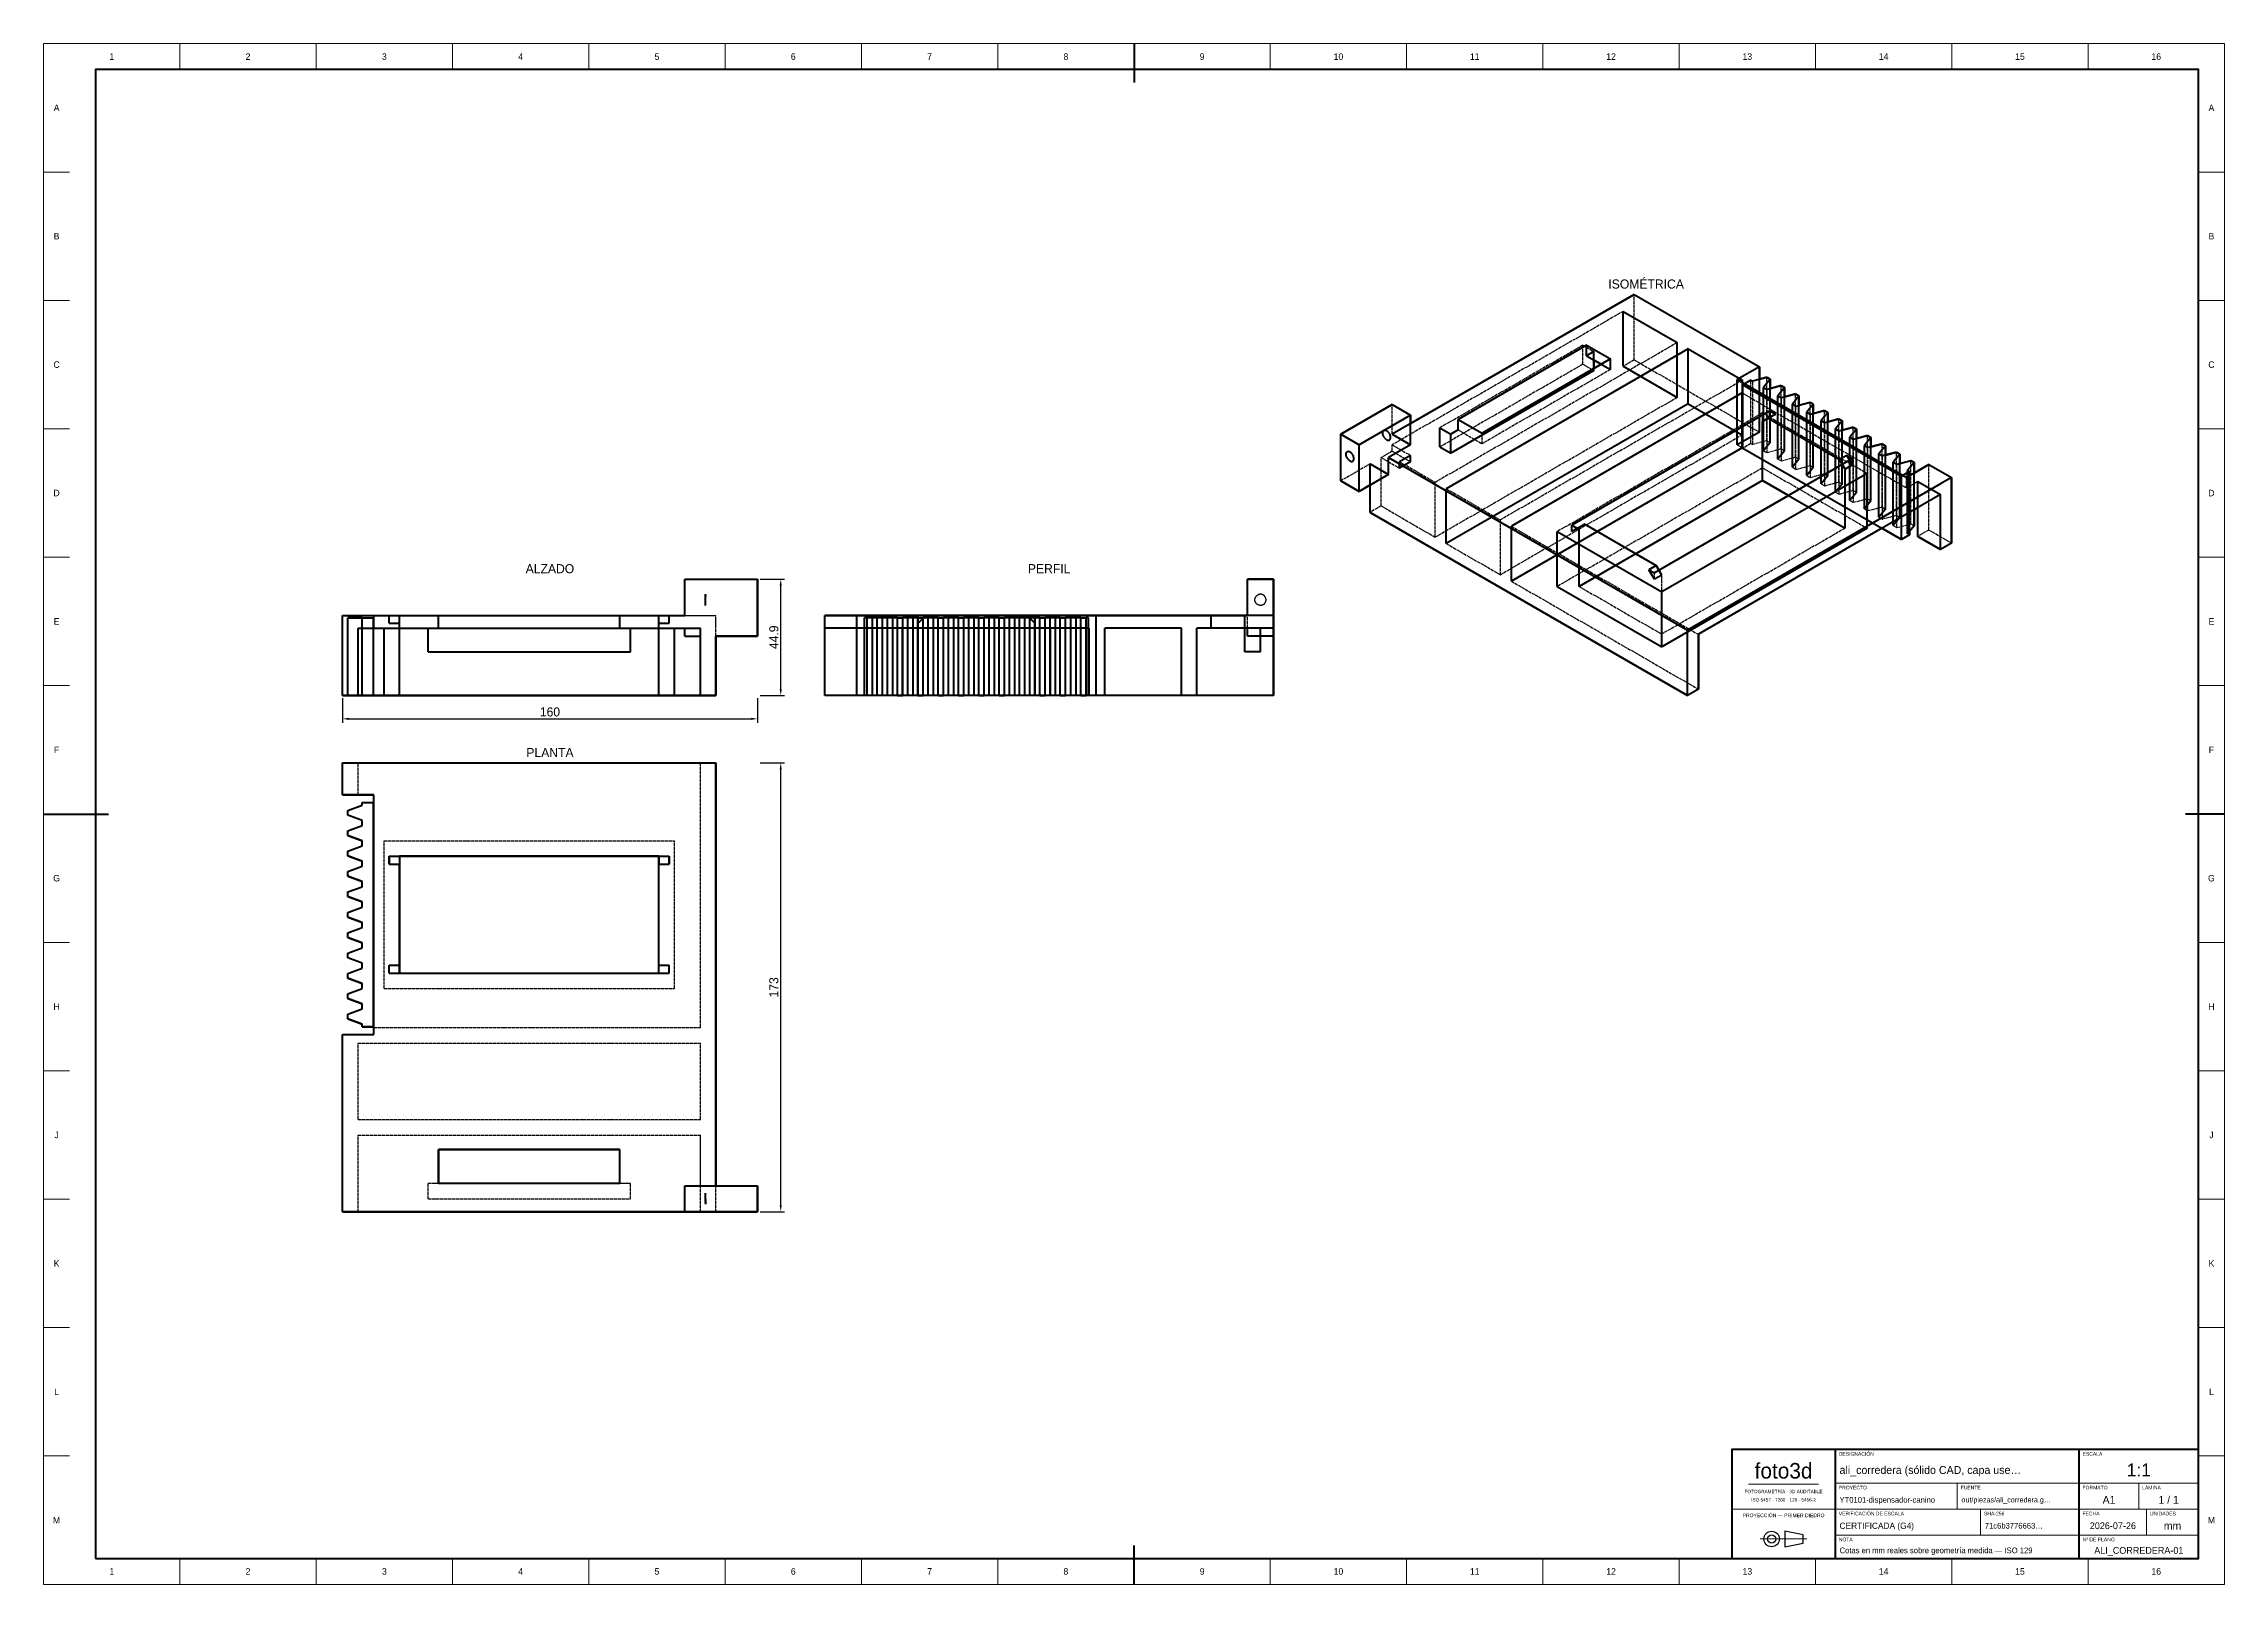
# Model space of a CAD drawing. Header units: millimetres. Extents: x 0 to 841, y 0 to 594.
import ezdxf
from ezdxf.enums import TextEntityAlignment as Align

# ---------------------------------------------------------------- set-up
doc = ezdxf.new("R2010")
doc.units = ezdxf.units.MM
doc.linetypes.add('DASHED', pattern=[1.524, 1.27, -0.254])
for name, color, linetype, lineweight in [('COTAS', 7, 'CONTINUOUS', 25), ('FINA', 7, 'CONTINUOUS', 18), ('NORMA', 7, 'CONTINUOUS', 70), ('OCULTA', 8, 'DASHED', 25), ('TEXTO', 7, 'CONTINUOUS', 25), ('VISIBLE', 7, 'CONTINUOUS', 50)]:
    doc.layers.add(name, color=color, linetype=linetype, lineweight=lineweight)
doc.dimstyles.new('F3D_1000', dxfattribs={"dimtxt": 3.5, "dimasz": 2.5, "dimexe": 1.5, "dimexo": 1, "dimgap": 0.9, "dimtad": 1, "dimdec": 1, "dimdsep": 46, "dimcen": 2.5, "dimazin": 3, "dimtfac": 1, "dimtmove": 0, "dimatfit": 3})

msp = doc.modelspace()

# ---------------------------------------------------------------- texts
at = {"layer": 'TEXTO'}
for s, height, p in [('1', 2.5, (26.28, 589)), ('2', 2.5, (78.84, 589)), ('3', 2.5, (131.41, 589)), ('4', 2.5, (183.97, 589)), ('5', 2.5, (236.53, 589)), ('6', 2.5, (289.09, 589)), ('7', 2.5, (341.66, 589)), ('8', 2.5, (394.22, 589)), ('9', 2.5, (446.78, 589)), ('10', 2.5, (499.34, 589)), ('11', 2.5, (551.91, 589)), ('12', 2.5, (604.47, 589)), ('13', 2.5, (657.03, 589)), ('14', 2.5, (709.59, 589)), ('15', 2.5, (762.16, 589)), ('16', 2.5, (814.72, 589)), ('A', 2.5, (5, 569.25)), ('A', 2.5, (836, 569.25)), ('B', 2.5, (5, 519.75)), ('B', 2.5, (836, 519.75)), ('ISOMÉTRICA', 3.5, (618, 501.32)), ('C', 2.5, (5, 470.25)), ('C', 2.5, (836, 470.25)), ('D', 2.5, (5, 420.75)), ('D', 2.5, (836, 420.75)), ('ALZADO', 3.5, (195.27, 391.58)), ('PERFIL', 3.5, (387.77, 391.58)), ('E', 2.5, (5, 371.25)), ('E', 2.5, (836, 371.25)), ('F', 2.5, (5, 321.75)), ('PLANTA', 3.5, (195.27, 320.68)), ('F', 2.5, (836, 321.75)), ('G', 2.5, (5, 272.25)), ('G', 2.5, (836, 272.25)), ('H', 2.5, (5, 222.75)), ('H', 2.5, (836, 222.75)), ('J', 2.5, (5, 173.25)), ('J', 2.5, (836, 173.25)), ('K', 2.5, (5, 123.75)), ('K', 2.5, (836, 123.75)), ('L', 2.5, (5, 74.25)), ('L', 2.5, (836, 74.25)), ('foto3d', 6, (671, 43.8)), ('1:1', 5, (808, 44.1)), ('FOTOGRAMETRÍA · 3D AUDITABLE', 1.3, (671, 35.8)), ('A1', 3, (796.5, 32.6)), ('1 / 1', 3, (819.5, 32.6)), ('M', 2.5, (5, 24.75)), ('PROYECCIÓN — PRIMER DIEDRO', 1.4, (671, 26.6)), ('ISO 5457 · 7200 · 129 · 5456-2', 1.3, (671, 32.6)), ('M', 2.5, (836, 24.75)), ('2026-07-26', 2.6, (798, 22.6)), ('mm', 3, (821, 22.6)), ('ALI_CORREDERA-01', 2.6, (808, 13.1)), ('1', 2.5, (26.28, 5)), ('2', 2.5, (78.84, 5)), ('3', 2.5, (131.41, 5)), ('4', 2.5, (183.97, 5)), ('5', 2.5, (236.53, 5)), ('6', 2.5, (289.09, 5)), ('7', 2.5, (341.66, 5)), ('8', 2.5, (394.22, 5)), ('9', 2.5, (446.78, 5)), ('10', 2.5, (499.34, 5)), ('11', 2.5, (551.91, 5)), ('12', 2.5, (604.47, 5)), ('13', 2.5, (657.03, 5)), ('14', 2.5, (709.59, 5)), ('15', 2.5, (762.16, 5)), ('16', 2.5, (814.72, 5))]:
    msp.add_text(s, height=height, dxfattribs=at).set_placement(p, align=Align.MIDDLE_CENTER)
for s, p in [('DESIGNACIÓN', (692.3, 49.6)), ('ESCALA', (786.3, 49.6)), ('PROYECTO', (692.3, 36.6)), ('FUENTE', (739.3, 36.6)), ('FORMATO', (786.3, 36.6)), ('LÁMINA', (809.3, 36.6)), ('VERIFICACIÓN DE ESCALA', (692.3, 26.6)), ('SHA-256', (748.3, 26.6)), ('FECHA', (786.3, 26.6)), ('UNIDADES', (812.3, 26.6)), ('NOTA', (692.3, 16.6)), ('Nº DE PLANO', (786.3, 16.6))]:
    msp.add_text(s, height=1.4, dxfattribs=at).set_placement(p)
for s, height, p in [('ali_corredera (sólido CAD, capa use…', 3.0676, (692.6, 44.1)), ('YT0101-dispensador-canino', 2.19, (692.6, 32.6)), ('out/piezas/ali_corredera.g…', 2, (739.6, 32.6)), ('CERTIFICADA (G4)', 2.4, (692.6, 22.6)), ('71c6b3776663…', 2.2, (748.6, 22.6)), ('Cotas en mm reales sobre geometría medida — ISO 129', 2.2, (692.6, 13.1))]:
    msp.add_text(s, height=height, dxfattribs=at).set_placement(p, align=Align.MIDDLE_LEFT)

# ---------------------------------------------------------------- dimensions: what is measured, and where the dimension line sits
at = {"layer": 'COTAS'}
for base, p1, p2 in [((284.27, 342.68), (275.27, 342.68), (275.27, 387.58)), ((284.27, 143.68), (275.27, 143.68), (275.27, 316.68))]:
    msp.add_linear_dim(base=base, p1=p1, p2=p2, angle=90, dimstyle='F3D_1000', dxfattribs=at).render()
msp.add_linear_dim(base=(115.27, 333.68), p1=(115.27, 342.68), p2=(275.27, 342.68), dimstyle='F3D_1000', dxfattribs=at).render()

# ---------------------------------------------------------------- linework, layer by layer
at = {"layer": 'FINA'}
for p, q in [((52.56, 584), (52.56, 594)), ((105.12, 584), (105.12, 594)), ((157.69, 584), (157.69, 594)), ((210.25, 584), (210.25, 594)), ((262.81, 584), (262.81, 594)), ((315.38, 584), (315.38, 594)), ((367.94, 584), (367.94, 594)), ((420.5, 584), (420.5, 594)), ((473.06, 584), (473.06, 594)), ((525.62, 584), (525.62, 594)), ((578.19, 584), (578.19, 594)), ((630.75, 584), (630.75, 594)), ((683.31, 584), (683.31, 594)), ((735.88, 584), (735.88, 594)), ((788.44, 584), (788.44, 594)), ((0, 544.5), (10, 544.5)), ((831, 544.5), (841, 544.5)), ((0, 495), (10, 495)), ((831, 495), (841, 495)), ((0, 445.5), (10, 445.5)), ((831, 445.5), (841, 445.5)), ((0, 396), (10, 396)), ((831, 396), (841, 396)), ((0, 346.5), (10, 346.5)), ((831, 346.5), (841, 346.5)), ((0, 297), (10, 297)), ((831, 297), (841, 297)), ((0, 247.5), (10, 247.5)), ((831, 247.5), (841, 247.5)), ((0, 198), (10, 198)), ((831, 198), (841, 198)), ((0, 148.5), (10, 148.5)), ((831, 148.5), (841, 148.5)), ((0, 99), (10, 99)), ((831, 99), (841, 99)), ((0, 49.5), (10, 49.5)), ((831, 49.5), (841, 49.5)), ((657.5, 38.6), (684.5, 38.6)), ((691, 39), (785, 39)), ((738, 29), (738, 39)), ((785, 39), (831, 39)), ((808, 29), (808, 39)), ((651, 29), (691, 29)), ((691, 29), (785, 29)), ((747, 19), (747, 29)), ((785, 29), (831, 29)), ((811, 19), (811, 29)), ((662.03, 17.5), (679.97, 17.5)), ((691, 19), (785, 19)), ((785, 19), (831, 19)), ((52.56, 0), (52.56, 10)), ((105.12, 0), (105.12, 10)), ((157.69, 0), (157.69, 10)), ((210.25, 0), (210.25, 10)), ((262.81, 0), (262.81, 10)), ((315.38, 0), (315.38, 10)), ((367.94, 0), (367.94, 10)), ((420.5, 0), (420.5, 10)), ((473.06, 0), (473.06, 10)), ((525.62, 0), (525.62, 10)), ((578.19, 0), (578.19, 10)), ((630.75, 0), (630.75, 10)), ((683.31, 0), (683.31, 10)), ((735.88, 0), (735.88, 10)), ((788.44, 0), (788.44, 10))]:
    msp.add_line(p, q, dxfattribs=at)
msp.add_lwpolyline([(0, 0), (841, 0), (841, 594), (0, 594)], close=True, dxfattribs=at)
at = {"layer": 'NORMA'}
for p, q in [((420.5, 594), (420.5, 579)), ((0, 297), (25, 297)), ((841, 297), (826, 297)), ((691, 10), (691, 52)), ((785, 10), (785, 52)), ((420.5, 0), (420.5, 15))]:
    msp.add_line(p, q, dxfattribs=at)
for points in [[(20, 10), (831, 10), (831, 584), (20, 584)], [(651, 10), (831, 10), (831, 52), (651, 52)]]:
    msp.add_lwpolyline(points, close=True, dxfattribs=at)
at = {"layer": 'OCULTA'}
for p, q in [((613.4, 472.09), (613.4, 497.32)), ((609.16, 490.79), (520.07, 439.35)), ((630.02, 478.75), (536.68, 424.86)), ((593.6, 477.73), (538.45, 445.88)), ((593.6, 470.38), (593.6, 477.73)), ((593.6, 477.73), (597.85, 475.28)), ((613.4, 472.09), (609.16, 469.64)), ((613.4, 472.09), (661.7, 444.21)), ((593.6, 470.38), (538.45, 438.53)), ((604.21, 468.34), (554.71, 439.76)), ((655.12, 464.25), (561.79, 410.37)), ((593.6, 470.38), (597.85, 467.93)), ((658.43, 439.87), (658.43, 464.28)), ((659.12, 439.47), (659.12, 463.89)), ((664.54, 440.93), (664.54, 465.35)), ((520.07, 443.43), (520.07, 454.86)), ((630.02, 457.6), (536.68, 403.71)), ((655.04, 459.31), (718.47, 422.69)), ((664.67, 436.27), (664.67, 460.68)), ((670.1, 437.73), (670.1, 462.14)), ((670.23, 433.06), (670.23, 457.47)), ((675.65, 434.52), (675.65, 458.93)), ((675.78, 429.85), (675.78, 454.27)), ((681.2, 431.31), (681.2, 455.73)), ((662.9, 451.6), (583.71, 405.87)), ((662.9, 430.45), (662.9, 451.6)), ((662.9, 451.6), (703.21, 428.33)), ((681.33, 426.65), (681.33, 451.06)), ((686.76, 428.11), (686.76, 452.52)), ((686.89, 423.44), (686.89, 447.85)), ((692.31, 424.9), (692.31, 449.31)), ((697.87, 421.7), (697.87, 446.11)), ((520.07, 436.9), (520.07, 439.35)), ((520.07, 439.35), (527.14, 435.27)), ((545.52, 445.07), (554.71, 439.76)), ((554.71, 439.76), (554.71, 443.84)), ((655.12, 443.11), (561.79, 389.22)), ((653.13, 439.26), (655.04, 438.16)), ((658.43, 439.87), (655.34, 438.09)), ((658.43, 439.87), (659.12, 439.47)), ((664.54, 440.93), (659.12, 439.47)), ((664.54, 440.93), (665.82, 440.2)), ((670.1, 437.73), (664.67, 436.27)), ((670.1, 437.73), (671.38, 436.99)), ((692.44, 420.23), (692.44, 444.65)), ((697.99, 417.03), (697.99, 441.44)), ((703.42, 418.49), (703.42, 442.9)), ((703.55, 413.82), (703.55, 438.24)), ((708.97, 415.28), (708.97, 439.7)), ((511.58, 432), (500.27, 425.47)), ((520.07, 436.9), (515.82, 434.45)), ((515.82, 415.75), (515.82, 434.45)), ((515.82, 434.45), (522.89, 430.37)), ((520.07, 436.9), (527.14, 432.82)), ((522.89, 432.82), (536.68, 424.86)), ((662.9, 430.45), (583.71, 384.73)), ((662.9, 430.45), (703.21, 407.18)), ((663.29, 437.06), (664.67, 436.27)), ((668.85, 433.86), (670.23, 433.06)), ((675.65, 434.52), (670.23, 433.06)), ((674.4, 430.65), (675.78, 429.85)), ((675.65, 434.52), (676.93, 433.78)), ((675.78, 429.85), (681.2, 431.31)), ((681.2, 431.31), (682.48, 430.58)), ((709.1, 410.62), (709.1, 435.03)), ((714.53, 412.08), (714.53, 436.49)), ((714.66, 407.41), (714.66, 431.82)), ((720.08, 408.87), (720.08, 433.28)), ((727.04, 406.49), (727.04, 431.72)), ((536.68, 403.71), (536.68, 424.86)), ((540.93, 422.41), (561.79, 410.37)), ((679.95, 427.44), (681.33, 426.65)), ((686.76, 428.11), (681.33, 426.65)), ((685.51, 424.24), (686.89, 423.44)), ((686.76, 428.11), (688.04, 427.37)), ((692.31, 424.9), (686.89, 423.44)), ((691.06, 421.03), (692.44, 420.23)), ((692.31, 424.9), (693.59, 424.16)), ((697.87, 421.7), (692.44, 420.23)), ((697.87, 421.7), (699.14, 420.96)), ((718.47, 422.69), (718.47, 426.77)), ((722.79, 425.18), (718.47, 422.69)), ((515.82, 415.75), (511.58, 413.3)), ((515.82, 415.75), (536.68, 403.71)), ((696.61, 417.83), (697.99, 417.03)), ((703.42, 418.49), (697.99, 417.03)), ((702.17, 414.62), (703.55, 413.82)), ((703.42, 418.49), (704.7, 417.75)), ((708.97, 415.28), (703.55, 413.82)), ((708.97, 415.28), (710.25, 414.54)), ((561.79, 389.22), (561.79, 410.37)), ((566.03, 407.92), (638.15, 366.27)), ((589.36, 405.87), (591.48, 407.1)), ((592.19, 407.51), (594.31, 408.73)), ((694.72, 407.18), (624.01, 366.36)), ((707.72, 411.41), (709.1, 410.62)), ((714.53, 412.08), (709.1, 410.62)), ((713.27, 408.21), (714.66, 407.41)), ((714.53, 412.08), (715.8, 411.34)), ((714.66, 407.41), (720.08, 408.87)), ((718.83, 405), (719.52, 404.6)), ((720.08, 408.87), (721.36, 408.13)), ((727.04, 406.49), (722.79, 404.04)), ((727.04, 406.49), (735.73, 401.47)), ((540.93, 401.26), (561.79, 389.22)), ((247.27, 373.58), (247.27, 387.58)), ((247.27, 387.58), (247.27, 387.58)), ((247.27, 387.58), (275.27, 387.58)), ((275.27, 365.58), (275.27, 387.58)), ((275.27, 387.58), (275.27, 387.58)), ((464.27, 365.58), (464.27, 387.58)), ((464.27, 387.58), (464.27, 387.58)), ((474.27, 387.58), (464.27, 387.58)), ((474.27, 365.58), (474.27, 387.58)), ((474.27, 387.58), (474.27, 387.58)), ((621.18, 387.5), (621.18, 389.95)), ((624.01, 387.5), (624.01, 389.14)), ((624.01, 366.36), (624.01, 387.5)), ((255.27, 381.72), (255.27, 381.73)), ((255.27, 381.71), (255.27, 381.72)), ((255.27, 381.69), (255.27, 381.71)), ((255.27, 381.65), (255.27, 381.69)), ((255.27, 381.61), (255.27, 381.65)), ((255.27, 381.56), (255.27, 381.61)), ((255.27, 381.51), (255.27, 381.56)), ((255.27, 381.44), (255.27, 381.51)), ((255.27, 381.37), (255.27, 381.44)), ((255.27, 381.28), (255.27, 381.37)), ((255.27, 381.19), (255.27, 381.28)), ((255.27, 381.1), (255.27, 381.19)), ((255.27, 381), (255.27, 381.1)), ((255.27, 380.89), (255.27, 381)), ((255.27, 380.77), (255.27, 380.89)), ((255.27, 380.65), (255.27, 380.77)), ((255.27, 380.53), (255.27, 380.65)), ((255.27, 380.4), (255.27, 380.53)), ((255.27, 380.27), (255.27, 380.4)), ((255.27, 380.13), (255.27, 380.27)), ((255.27, 380), (255.27, 380.13)), ((255.27, 379.86), (255.27, 380)), ((255.27, 379.72), (255.27, 379.86)), ((255.27, 379.58), (255.27, 379.72)), ((255.27, 379.44), (255.27, 379.58)), ((255.27, 379.3), (255.27, 379.44)), ((255.27, 379.16), (255.27, 379.3)), ((255.27, 379.02), (255.27, 379.16)), ((255.27, 378.89), (255.27, 379.02)), ((255.27, 378.76), (255.27, 378.89)), ((255.27, 378.63), (255.27, 378.76)), ((255.27, 378.5), (255.27, 378.63)), ((255.27, 378.38), (255.27, 378.5)), ((275.27, 381.72), (275.27, 381.73)), ((275.27, 381.71), (275.27, 381.72)), ((275.27, 381.69), (275.27, 381.71)), ((275.27, 381.65), (275.27, 381.69)), ((275.27, 381.61), (275.27, 381.65)), ((275.27, 381.56), (275.27, 381.61)), ((275.27, 381.51), (275.27, 381.56)), ((275.27, 381.44), (275.27, 381.51)), ((275.27, 381.37), (275.27, 381.44)), ((275.27, 381.28), (275.27, 381.37)), ((275.27, 381.19), (275.27, 381.28)), ((275.27, 381.1), (275.27, 381.19)), ((275.27, 381), (275.27, 381.1)), ((275.27, 380.89), (275.27, 381)), ((275.27, 380.77), (275.27, 380.89)), ((275.27, 380.65), (275.27, 380.77)), ((275.27, 380.53), (275.27, 380.65)), ((275.27, 380.4), (275.27, 380.53)), ((275.27, 380.27), (275.27, 380.4)), ((275.27, 380.13), (275.27, 380.27)), ((275.27, 380), (275.27, 380.13)), ((275.27, 379.86), (275.27, 380)), ((275.27, 379.72), (275.27, 379.86)), ((275.27, 379.58), (275.27, 379.72)), ((275.27, 379.44), (275.27, 379.58)), ((275.27, 379.3), (275.27, 379.44)), ((275.27, 379.16), (275.27, 379.3)), ((275.27, 379.02), (275.27, 379.16)), ((275.27, 378.89), (275.27, 379.02)), ((275.27, 378.76), (275.27, 378.89)), ((275.27, 378.63), (275.27, 378.76)), ((275.27, 378.5), (275.27, 378.63)), ((275.27, 378.38), (275.27, 378.5)), ((467.12, 379.72), (467.14, 379.86)), ((467.12, 379.72), (467.14, 379.86)), ((467.12, 379.58), (467.12, 379.72)), ((467.12, 379.58), (467.12, 379.72)), ((467.12, 379.44), (467.12, 379.58)), ((467.12, 379.44), (467.12, 379.58)), ((467.14, 379.3), (467.12, 379.44)), ((467.14, 379.3), (467.12, 379.44)), ((467.14, 379.86), (467.16, 380)), ((467.14, 379.86), (467.16, 380)), ((467.16, 379.16), (467.14, 379.3)), ((467.16, 379.16), (467.14, 379.3)), ((467.16, 380), (467.19, 380.13)), ((467.16, 380), (467.19, 380.13)), ((467.19, 379.02), (467.16, 379.16)), ((467.19, 379.02), (467.16, 379.16)), ((467.19, 380.13), (467.23, 380.27)), ((467.19, 380.13), (467.23, 380.27)), ((467.23, 378.89), (467.19, 379.02)), ((467.23, 378.89), (467.19, 379.02)), ((467.23, 380.27), (467.28, 380.4)), ((467.23, 380.27), (467.28, 380.4)), ((467.28, 378.76), (467.23, 378.89)), ((467.28, 378.76), (467.23, 378.89)), ((467.28, 380.4), (467.34, 380.53)), ((467.28, 380.4), (467.34, 380.53)), ((467.34, 378.63), (467.28, 378.76)), ((467.34, 378.63), (467.28, 378.76)), ((467.34, 380.53), (467.4, 380.65)), ((467.34, 380.53), (467.4, 380.65)), ((467.4, 378.5), (467.34, 378.63)), ((467.4, 378.5), (467.34, 378.63)), ((467.4, 380.65), (467.48, 380.77)), ((467.4, 380.65), (467.48, 380.77)), ((467.48, 378.38), (467.4, 378.5)), ((467.48, 378.38), (467.4, 378.5)), ((467.56, 380.89), (467.48, 380.77)), ((467.56, 380.89), (467.48, 380.77)), ((467.56, 380.89), (467.65, 381)), ((467.56, 380.89), (467.65, 381)), ((467.65, 381), (467.75, 381.1)), ((467.65, 381), (467.75, 381.1)), ((467.85, 381.19), (467.75, 381.1)), ((467.85, 381.19), (467.75, 381.1)), ((467.85, 381.19), (467.96, 381.28)), ((467.85, 381.19), (467.96, 381.28)), ((467.96, 381.28), (468.07, 381.37)), ((467.96, 381.28), (468.07, 381.37)), ((468.19, 381.44), (468.07, 381.37)), ((468.19, 381.44), (468.07, 381.37)), ((468.19, 381.44), (468.32, 381.51)), ((468.19, 381.44), (468.32, 381.51)), ((468.32, 381.51), (468.44, 381.56)), ((468.32, 381.51), (468.44, 381.56)), ((468.58, 381.61), (468.44, 381.56)), ((468.58, 381.61), (468.44, 381.56)), ((468.58, 381.61), (468.71, 381.65)), ((468.58, 381.61), (468.71, 381.65)), ((468.71, 381.65), (468.85, 381.69)), ((468.71, 381.65), (468.85, 381.69)), ((468.99, 381.71), (468.85, 381.69)), ((468.99, 381.71), (468.85, 381.69)), ((469.13, 381.72), (468.99, 381.71)), ((469.13, 381.72), (468.99, 381.71)), ((469.27, 381.73), (469.13, 381.72)), ((469.27, 381.73), (469.13, 381.72)), ((469.41, 381.72), (469.27, 381.73)), ((469.41, 381.72), (469.27, 381.73)), ((469.55, 381.71), (469.41, 381.72)), ((469.55, 381.71), (469.41, 381.72)), ((469.69, 381.69), (469.55, 381.71)), ((469.69, 381.69), (469.55, 381.71)), ((469.82, 381.65), (469.69, 381.69)), ((469.82, 381.65), (469.69, 381.69)), ((469.96, 381.61), (469.82, 381.65)), ((469.96, 381.61), (469.82, 381.65)), ((470.09, 381.56), (469.96, 381.61)), ((470.09, 381.56), (469.96, 381.61)), ((470.22, 381.51), (470.09, 381.56)), ((470.22, 381.51), (470.09, 381.56)), ((470.34, 381.44), (470.22, 381.51)), ((470.34, 381.44), (470.22, 381.51)), ((470.46, 381.37), (470.34, 381.44)), ((470.46, 381.37), (470.34, 381.44)), ((470.58, 381.28), (470.46, 381.37)), ((470.58, 381.28), (470.46, 381.37)), ((470.68, 381.19), (470.58, 381.28)), ((470.68, 381.19), (470.58, 381.28)), ((470.79, 381.1), (470.68, 381.19)), ((470.79, 381.1), (470.68, 381.19)), ((470.88, 381), (470.79, 381.1)), ((470.88, 381), (470.79, 381.1)), ((470.97, 380.89), (470.88, 381)), ((470.97, 380.89), (470.88, 381)), ((471.05, 380.77), (470.97, 380.89)), ((471.05, 380.77), (470.97, 380.89)), ((471.13, 380.65), (471.05, 380.77)), ((471.13, 380.65), (471.05, 380.77)), ((471.05, 378.38), (471.13, 378.5)), ((471.05, 378.38), (471.13, 378.5)), ((471.19, 380.53), (471.13, 380.65)), ((471.19, 380.53), (471.13, 380.65)), ((471.13, 378.5), (471.19, 378.63)), ((471.13, 378.5), (471.19, 378.63)), ((471.25, 380.4), (471.19, 380.53)), ((471.25, 380.4), (471.19, 380.53)), ((471.19, 378.63), (471.25, 378.76)), ((471.19, 378.63), (471.25, 378.76)), ((471.3, 380.27), (471.25, 380.4)), ((471.3, 380.27), (471.25, 380.4)), ((471.25, 378.76), (471.3, 378.89)), ((471.25, 378.76), (471.3, 378.89)), ((471.34, 380.13), (471.3, 380.27)), ((471.34, 380.13), (471.3, 380.27)), ((471.3, 378.89), (471.34, 379.02)), ((471.3, 378.89), (471.34, 379.02)), ((471.38, 380), (471.34, 380.13)), ((471.38, 380), (471.34, 380.13)), ((471.34, 379.02), (471.38, 379.16)), ((471.34, 379.02), (471.38, 379.16)), ((471.4, 379.86), (471.38, 380)), ((471.4, 379.86), (471.38, 380)), ((471.38, 379.16), (471.4, 379.3)), ((471.38, 379.16), (471.4, 379.3)), ((471.41, 379.72), (471.4, 379.86)), ((471.41, 379.72), (471.4, 379.86)), ((471.4, 379.3), (471.41, 379.44)), ((471.4, 379.3), (471.41, 379.44)), ((471.42, 379.58), (471.41, 379.72)), ((471.42, 379.58), (471.41, 379.72)), ((471.41, 379.44), (471.42, 379.58)), ((471.41, 379.44), (471.42, 379.58)), ((566.03, 386.77), (638.15, 345.13)), ((592.19, 384.73), (624.01, 366.36)), ((115.27, 342.68), (115.27, 373.58)), ((115.27, 373.58), (115.27, 373.58)), ((115.27, 373.58), (127.38, 373.58)), ((115.27, 342.68), (115.27, 373.58)), ((115.27, 373.58), (115.27, 373.58)), ((115.27, 373.58), (121.27, 373.58)), ((117.27, 342.68), (117.27, 372.58)), ((117.27, 372.58), (117.27, 372.58)), ((117.27, 342.68), (117.27, 372.58)), ((117.27, 372.58), (117.27, 372.58)), ((117.27, 372.58), (122.89, 372.58)), ((117.27, 372.58), (122.89, 372.58)), ((117.27, 342.68), (117.27, 372.58)), ((117.27, 372.58), (117.27, 372.58)), ((117.27, 372.58), (122.89, 372.58)), ((117.27, 342.68), (117.27, 372.58)), ((117.27, 372.58), (117.27, 372.58)), ((117.27, 342.68), (117.27, 372.58)), ((117.27, 372.58), (117.27, 372.58)), ((117.27, 372.58), (122.89, 372.58)), ((117.27, 342.68), (117.27, 372.58)), ((117.27, 372.58), (117.27, 372.58)), ((117.27, 372.58), (122.89, 372.58)), ((117.27, 372.58), (122.89, 372.58)), ((117.27, 342.68), (117.27, 372.58)), ((117.27, 372.58), (117.27, 372.58)), ((117.27, 372.58), (122.89, 372.58)), ((117.27, 342.68), (117.27, 372.58)), ((117.27, 372.58), (117.27, 372.58)), ((117.27, 342.68), (117.27, 372.58)), ((117.27, 372.58), (117.27, 372.58)), ((117.27, 372.58), (122.89, 372.58)), ((117.27, 342.68), (117.27, 372.58)), ((117.27, 372.58), (117.27, 372.58)), ((117.27, 372.58), (122.89, 372.58)), ((117.27, 372.58), (122.89, 372.58)), ((117.27, 342.68), (117.27, 372.58)), ((117.27, 372.58), (117.27, 372.58)), ((117.27, 372.58), (122.89, 372.58)), ((121.27, 373.58), (259.27, 373.58)), ((122.89, 372.58), (122.89, 372.58)), ((122.89, 342.68), (122.89, 372.58)), ((122.89, 372.58), (122.89, 372.58)), ((122.89, 342.68), (122.89, 372.58)), ((122.89, 372.58), (122.89, 372.58)), ((122.89, 342.68), (122.89, 372.58)), ((122.89, 372.58), (122.89, 372.58)), ((122.89, 342.68), (122.89, 372.58)), ((122.89, 372.58), (122.89, 372.58)), ((122.89, 342.68), (122.89, 372.58)), ((122.89, 372.58), (122.89, 372.58)), ((122.89, 342.68), (122.89, 372.58)), ((122.89, 372.58), (122.89, 372.58)), ((122.89, 342.68), (122.89, 372.58)), ((122.89, 372.58), (122.89, 372.58)), ((122.89, 342.68), (122.89, 372.58)), ((122.89, 372.58), (122.89, 372.58)), ((122.89, 342.68), (122.89, 372.58)), ((122.89, 372.58), (122.89, 372.58)), ((122.89, 342.68), (122.89, 372.58)), ((122.89, 372.58), (122.89, 372.58)), ((122.89, 342.68), (122.89, 372.58)), ((122.89, 342.68), (122.89, 372.58)), ((122.89, 372.58), (122.89, 372.58)), ((122.89, 372.58), (127.27, 372.58)), ((127.27, 372.58), (127.27, 372.58)), ((127.27, 342.68), (127.27, 372.58)), ((127.38, 342.68), (127.38, 373.58)), ((127.38, 373.58), (127.38, 373.58)), ((133.27, 370.58), (133.27, 373.58)), ((133.27, 373.58), (133.27, 373.58)), ((133.27, 370.58), (133.27, 373.58)), ((133.27, 373.58), (133.27, 373.58)), ((133.27, 373.58), (137.27, 373.58)), ((133.27, 373.58), (241.27, 373.58)), ((137.27, 373.58), (137.27, 373.58)), ((137.27, 370.58), (137.27, 373.58)), ((137.27, 342.68), (137.27, 370.58)), ((152.27, 368.58), (152.27, 373.58)), ((152.27, 373.58), (152.27, 373.58)), ((152.27, 373.58), (222.27, 373.58)), ((222.27, 368.58), (222.27, 373.58)), ((222.27, 373.58), (222.27, 373.58)), ((237.27, 373.58), (237.27, 373.58)), ((237.27, 370.58), (237.27, 373.58)), ((237.27, 373.58), (241.27, 373.58)), ((237.27, 368.58), (237.27, 370.58)), ((241.27, 370.58), (241.27, 373.58)), ((241.27, 373.58), (241.27, 373.58)), ((241.27, 370.58), (241.27, 373.58)), ((241.27, 373.58), (241.27, 373.58)), ((247.27, 373.58), (247.27, 373.58)), ((247.27, 373.58), (259.27, 373.58)), ((255.27, 378.27), (255.27, 378.38)), ((255.27, 378.27), (255.27, 378.16)), ((255.27, 378.06), (255.27, 378.16)), ((255.27, 377.96), (255.27, 378.06)), ((255.27, 377.87), (255.27, 377.96)), ((255.27, 377.87), (255.27, 377.79)), ((255.27, 377.72), (255.27, 377.79)), ((255.27, 377.65), (255.27, 377.72)), ((255.27, 377.65), (255.27, 377.59)), ((255.27, 377.54), (255.27, 377.59)), ((255.27, 377.54), (255.27, 377.5)), ((255.27, 377.47), (255.27, 377.5)), ((255.27, 377.45), (255.27, 377.47)), ((255.27, 377.45), (255.27, 377.43)), ((255.27, 377.43), (255.27, 377.43)), ((259.27, 365.58), (259.27, 373.58)), ((259.27, 373.58), (259.27, 373.58)), ((259.27, 368.58), (259.27, 373.58)), ((275.27, 378.27), (275.27, 378.38)), ((275.27, 378.27), (275.27, 378.16)), ((275.27, 378.06), (275.27, 378.16)), ((275.27, 377.96), (275.27, 378.06)), ((275.27, 377.87), (275.27, 377.96)), ((275.27, 377.87), (275.27, 377.79)), ((275.27, 377.72), (275.27, 377.79)), ((275.27, 377.65), (275.27, 377.72)), ((275.27, 377.65), (275.27, 377.59)), ((275.27, 377.54), (275.27, 377.59)), ((275.27, 377.54), (275.27, 377.5)), ((275.27, 377.47), (275.27, 377.5)), ((275.27, 377.45), (275.27, 377.47)), ((275.27, 377.45), (275.27, 377.43)), ((275.27, 377.43), (275.27, 377.43)), ((301.27, 373.58), (301.27, 373.58)), ((301.27, 373.58), (301.27, 373.58)), ((464.27, 373.58), (301.27, 373.58)), ((301.27, 368.58), (301.27, 373.58)), ((313.57, 373.58), (313.57, 373.58)), ((402.97, 372.58), (316.57, 372.58)), ((316.57, 342.68), (316.57, 372.58)), ((316.57, 372.58), (316.57, 372.58)), ((337.27, 370.58), (340.27, 373.58)), ((337.27, 370.58), (337.27, 373.58)), ((340.27, 373.58), (337.27, 373.58)), ((337.27, 370.58), (340.27, 373.58)), ((337.27, 373.58), (337.27, 373.58)), ((337.27, 342.68), (337.27, 370.58)), ((337.27, 370.58), (337.27, 370.58)), ((337.27, 370.58), (337.27, 370.58)), ((379.27, 373.58), (340.27, 373.58)), ((340.27, 373.58), (340.27, 373.58)), ((340.27, 373.58), (340.27, 373.58)), ((382.27, 370.58), (379.27, 373.58)), ((382.27, 373.58), (379.27, 373.58)), ((379.27, 373.58), (379.27, 373.58)), ((382.27, 370.58), (379.27, 373.58)), ((379.27, 373.58), (379.27, 373.58)), ((382.27, 370.58), (382.27, 373.58)), ((382.27, 373.58), (382.27, 373.58)), ((382.27, 342.68), (382.27, 370.58)), ((382.27, 370.58), (382.27, 370.58)), ((382.27, 370.58), (382.27, 370.58)), ((402.97, 342.68), (402.97, 372.58)), ((402.97, 372.58), (402.97, 372.58)), ((405.97, 373.58), (405.97, 373.58)), ((463.27, 373.58), (450.27, 373.58)), ((450.27, 368.58), (450.27, 373.58)), ((450.27, 373.58), (450.27, 373.58)), ((463.27, 368.58), (463.27, 373.58)), ((463.27, 373.58), (463.27, 373.58)), ((464.27, 373.58), (464.27, 373.58)), ((464.27, 365.58), (464.27, 373.58)), ((467.56, 378.27), (467.48, 378.38)), ((467.56, 378.27), (467.48, 378.38)), ((467.65, 378.16), (467.56, 378.27)), ((467.65, 378.16), (467.56, 378.27)), ((467.75, 378.06), (467.65, 378.16)), ((467.75, 378.06), (467.65, 378.16)), ((467.85, 377.96), (467.75, 378.06)), ((467.85, 377.96), (467.75, 378.06)), ((467.96, 377.87), (467.85, 377.96)), ((467.96, 377.87), (467.85, 377.96)), ((468.07, 377.79), (467.96, 377.87)), ((468.07, 377.79), (467.96, 377.87)), ((468.19, 377.72), (468.07, 377.79)), ((468.19, 377.72), (468.07, 377.79)), ((468.32, 377.65), (468.19, 377.72)), ((468.32, 377.65), (468.19, 377.72)), ((468.44, 377.59), (468.32, 377.65)), ((468.44, 377.59), (468.32, 377.65)), ((468.58, 377.54), (468.44, 377.59)), ((468.58, 377.54), (468.44, 377.59)), ((468.71, 377.5), (468.58, 377.54)), ((468.71, 377.5), (468.58, 377.54)), ((468.85, 377.47), (468.71, 377.5)), ((468.85, 377.47), (468.71, 377.5)), ((468.99, 377.45), (468.85, 377.47)), ((468.99, 377.45), (468.85, 377.47)), ((469.13, 377.43), (468.99, 377.45)), ((469.13, 377.43), (468.99, 377.45)), ((469.27, 377.43), (469.13, 377.43)), ((469.27, 377.43), (469.13, 377.43)), ((469.41, 377.43), (469.27, 377.43)), ((469.41, 377.43), (469.27, 377.43)), ((469.55, 377.45), (469.41, 377.43)), ((469.55, 377.45), (469.41, 377.43)), ((469.55, 377.45), (469.69, 377.47)), ((469.55, 377.45), (469.69, 377.47)), ((469.69, 377.47), (469.82, 377.5)), ((469.69, 377.47), (469.82, 377.5)), ((469.96, 377.54), (469.82, 377.5)), ((469.96, 377.54), (469.82, 377.5)), ((469.96, 377.54), (470.09, 377.59)), ((469.96, 377.54), (470.09, 377.59)), ((470.22, 377.65), (470.09, 377.59)), ((470.22, 377.65), (470.09, 377.59)), ((470.22, 377.65), (470.34, 377.72)), ((470.22, 377.65), (470.34, 377.72)), ((470.34, 377.72), (470.46, 377.79)), ((470.34, 377.72), (470.46, 377.79)), ((470.58, 377.87), (470.46, 377.79)), ((470.58, 377.87), (470.46, 377.79)), ((470.58, 377.87), (470.68, 377.96)), ((470.58, 377.87), (470.68, 377.96)), ((470.68, 377.96), (470.79, 378.06)), ((470.68, 377.96), (470.79, 378.06)), ((470.79, 378.06), (470.88, 378.16)), ((470.79, 378.06), (470.88, 378.16)), ((470.97, 378.27), (470.88, 378.16)), ((470.97, 378.27), (470.88, 378.16)), ((470.97, 378.27), (471.05, 378.38)), ((470.97, 378.27), (471.05, 378.38)), ((474.27, 373.58), (474.27, 373.58)), ((474.27, 373.58), (474.27, 373.58)), ((121.27, 368.58), (121.27, 368.58)), ((121.27, 342.68), (121.27, 368.58)), ((121.27, 368.58), (121.27, 368.58)), ((121.27, 342.68), (121.27, 368.58)), ((121.27, 368.58), (121.27, 368.58)), ((121.27, 368.58), (253.27, 368.58)), ((121.27, 368.58), (253.27, 368.58)), ((127.38, 342.68), (127.38, 368.58)), ((127.38, 368.58), (127.38, 368.58)), ((127.38, 368.58), (253.27, 368.58)), ((131.27, 368.58), (131.27, 368.58)), ((131.27, 342.68), (131.27, 368.58)), ((131.27, 368.58), (243.27, 368.58)), ((148.27, 359.58), (148.27, 368.58)), ((148.27, 368.58), (148.27, 368.58)), ((148.27, 368.58), (152.27, 368.58)), ((152.27, 368.58), (152.27, 368.58)), ((222.27, 368.58), (226.27, 368.58)), ((222.27, 368.58), (222.27, 368.58)), ((226.27, 359.58), (226.27, 368.58)), ((226.27, 368.58), (226.27, 368.58)), ((237.27, 342.68), (237.27, 368.58)), ((243.27, 368.58), (243.27, 368.58)), ((243.27, 342.68), (243.27, 368.58)), ((247.27, 365.58), (247.27, 368.58)), ((247.27, 368.58), (247.27, 368.58)), ((247.27, 368.58), (253.27, 368.58)), ((247.27, 365.58), (247.27, 365.58)), ((247.27, 365.58), (253.27, 365.58)), ((253.27, 365.58), (253.27, 368.58)), ((253.27, 368.58), (253.27, 368.58)), ((253.27, 342.68), (253.27, 368.58)), ((253.27, 368.58), (253.27, 368.58)), ((253.27, 342.68), (253.27, 368.58)), ((253.27, 368.58), (253.27, 368.58)), ((253.27, 342.68), (253.27, 368.58)), ((253.27, 365.58), (253.27, 365.58)), ((259.27, 342.68), (259.27, 368.58)), ((259.27, 365.58), (259.27, 365.58)), ((259.27, 365.58), (275.27, 365.58)), ((275.27, 365.58), (275.27, 365.58)), ((301.27, 342.68), (301.27, 368.58)), ((313.57, 368.58), (301.27, 368.58)), ((301.27, 368.58), (301.27, 368.58)), ((301.27, 342.68), (301.27, 368.58)), ((313.57, 342.68), (313.57, 368.58)), ((313.57, 368.58), (313.57, 368.58)), ((331.27, 368.58), (331.27, 368.58)), ((388.27, 368.58), (331.27, 368.58)), ((331.27, 342.68), (331.27, 368.58)), ((388.27, 368.58), (388.27, 368.58)), ((388.27, 342.68), (388.27, 368.58)), ((403.27, 368.58), (403.27, 368.58)), ((409.27, 342.68), (409.27, 368.58)), ((438.77, 368.58), (409.27, 368.58)), ((409.27, 368.58), (409.27, 368.58)), ((438.77, 342.68), (438.77, 368.58)), ((438.77, 368.58), (438.77, 368.58)), ((444.77, 342.68), (444.77, 368.58)), ((474.27, 368.58), (444.77, 368.58)), ((444.77, 368.58), (444.77, 368.58)), ((463.27, 368.58), (450.27, 368.58)), ((450.27, 368.58), (450.27, 368.58)), ((463.27, 368.58), (463.27, 368.58)), ((463.27, 359.58), (463.27, 368.58)), ((463.27, 368.58), (463.27, 368.58)), ((469.27, 368.58), (463.27, 368.58)), ((464.27, 368.58), (464.27, 368.58)), ((464.27, 365.58), (464.27, 365.58)), ((474.27, 365.58), (464.27, 365.58)), ((464.27, 365.58), (464.27, 365.58)), ((474.27, 365.58), (464.27, 365.58)), ((469.27, 368.58), (469.27, 368.58)), ((469.27, 359.58), (469.27, 368.58)), ((474.27, 342.68), (474.27, 368.58)), ((474.27, 368.58), (474.27, 368.58)), ((474.27, 365.58), (474.27, 365.58)), ((474.27, 342.68), (474.27, 365.58)), ((474.27, 365.58), (474.27, 365.58)), ((148.27, 359.58), (148.27, 359.58)), ((148.27, 359.58), (226.27, 359.58)), ((226.27, 359.58), (226.27, 359.58)), ((463.27, 359.58), (463.27, 359.58)), ((469.27, 359.58), (463.27, 359.58)), ((469.27, 359.58), (469.27, 359.58)), ((115.27, 342.68), (115.27, 342.68)), ((115.27, 342.68), (127.38, 342.68)), ((115.27, 342.68), (115.27, 342.68)), ((115.27, 342.68), (121.27, 342.68)), ((117.27, 342.68), (117.27, 342.68)), ((117.27, 342.68), (117.27, 342.68)), ((117.27, 342.68), (122.89, 342.68)), ((117.27, 342.68), (122.89, 342.68)), ((117.27, 342.68), (117.27, 342.68)), ((117.27, 342.68), (122.89, 342.68)), ((117.27, 342.68), (117.27, 342.68)), ((117.27, 342.68), (117.27, 342.68)), ((117.27, 342.68), (122.89, 342.68)), ((117.27, 342.68), (117.27, 342.68)), ((117.27, 342.68), (122.89, 342.68)), ((117.27, 342.68), (122.89, 342.68)), ((117.27, 342.68), (117.27, 342.68)), ((117.27, 342.68), (122.89, 342.68)), ((117.27, 342.68), (117.27, 342.68)), ((117.27, 342.68), (117.27, 342.68)), ((117.27, 342.68), (122.89, 342.68)), ((117.27, 342.68), (117.27, 342.68)), ((117.27, 342.68), (122.89, 342.68)), ((117.27, 342.68), (122.89, 342.68)), ((117.27, 342.68), (117.27, 342.68)), ((117.27, 342.68), (122.89, 342.68)), ((121.27, 342.68), (121.27, 342.68)), ((121.27, 342.68), (121.27, 342.68)), ((121.27, 342.68), (121.27, 342.68)), ((121.27, 342.68), (253.27, 342.68)), ((122.89, 342.68), (122.89, 342.68)), ((122.89, 342.68), (122.89, 342.68)), ((122.89, 342.68), (122.89, 342.68)), ((122.89, 342.68), (122.89, 342.68)), ((122.89, 342.68), (122.89, 342.68)), ((122.89, 342.68), (122.89, 342.68)), ((122.89, 342.68), (122.89, 342.68)), ((122.89, 342.68), (122.89, 342.68)), ((122.89, 342.68), (122.89, 342.68)), ((122.89, 342.68), (122.89, 342.68)), ((122.89, 342.68), (122.89, 342.68)), ((122.89, 342.68), (122.89, 342.68)), ((122.89, 342.68), (127.27, 342.68)), ((127.27, 342.68), (127.27, 342.68)), ((127.38, 342.68), (127.38, 342.68)), ((127.38, 342.68), (253.27, 342.68)), ((131.27, 342.68), (131.27, 342.68)), ((131.27, 342.68), (243.27, 342.68)), ((137.27, 342.68), (137.27, 342.68)), ((137.27, 342.68), (237.27, 342.68)), ((237.27, 342.68), (237.27, 342.68)), ((243.27, 342.68), (243.27, 342.68)), ((253.27, 342.68), (253.27, 342.68)), ((253.27, 342.68), (253.27, 342.68)), ((253.27, 342.68), (253.27, 342.68)), ((253.27, 342.68), (259.27, 342.68)), ((259.27, 342.68), (259.27, 342.68)), ((313.57, 342.68), (301.27, 342.68)), ((301.27, 342.68), (301.27, 342.68)), ((474.27, 342.68), (301.27, 342.68)), ((301.27, 342.68), (301.27, 342.68)), ((313.57, 342.68), (313.57, 342.68)), ((402.97, 342.68), (316.57, 342.68)), ((316.57, 342.68), (316.57, 342.68)), ((331.27, 342.68), (331.27, 342.68)), ((388.27, 342.68), (331.27, 342.68)), ((382.27, 342.68), (337.27, 342.68)), ((337.27, 342.68), (337.27, 342.68)), ((382.27, 342.68), (382.27, 342.68)), ((388.27, 342.68), (388.27, 342.68)), ((402.97, 342.68), (402.97, 342.68)), ((403.27, 342.68), (403.27, 342.68)), ((405.97, 342.68), (405.97, 342.68)), ((438.77, 342.68), (409.27, 342.68)), ((409.27, 342.68), (409.27, 342.68)), ((438.77, 342.68), (438.77, 342.68)), ((474.27, 342.68), (444.77, 342.68)), ((444.77, 342.68), (444.77, 342.68)), ((474.27, 342.68), (474.27, 342.68)), ((474.27, 342.68), (474.27, 342.68)), ((115.27, 304.38), (115.27, 316.68)), ((115.27, 316.68), (121.27, 316.68)), ((115.27, 316.68), (115.27, 316.68)), ((121.27, 304.38), (121.27, 316.68)), ((121.27, 316.68), (121.27, 316.68)), ((121.27, 304.38), (121.27, 316.68)), ((121.27, 316.68), (253.27, 316.68)), ((253.27, 214.68), (253.27, 316.68)), ((253.27, 316.68), (259.27, 316.68)), ((253.27, 214.68), (253.27, 316.68)), ((253.27, 316.68), (253.27, 316.68)), ((259.27, 143.68), (259.27, 316.68)), ((259.27, 316.68), (259.27, 316.68)), ((259.27, 316.68), (259.27, 316.68)), ((115.27, 304.38), (121.27, 304.38)), ((115.27, 304.38), (115.27, 304.38)), ((121.27, 304.38), (121.27, 304.38)), ((121.27, 304.38), (127.38, 304.38)), ((127.38, 214.68), (127.38, 304.38)), ((127.38, 304.38), (127.38, 304.38)), ((117.27, 298.35), (122.89, 300.4)), ((117.27, 296.54), (117.27, 298.35)), ((117.27, 298.35), (117.27, 298.35)), ((122.89, 294.49), (117.27, 296.54)), ((117.27, 296.54), (117.27, 296.54)), ((122.89, 300.4), (122.89, 301.37)), ((122.89, 301.37), (127.27, 301.37)), ((122.89, 301.37), (122.89, 301.37)), ((122.89, 300.4), (122.89, 300.4)), ((122.89, 292.54), (122.89, 294.49)), ((122.89, 294.49), (122.89, 294.49)), ((127.27, 214.98), (127.27, 301.37)), ((127.27, 301.37), (127.27, 301.37)), ((117.27, 290.49), (122.89, 292.54)), ((117.27, 288.69), (117.27, 290.49)), ((117.27, 290.49), (117.27, 290.49)), ((117.27, 288.69), (122.89, 286.64)), ((117.27, 288.69), (117.27, 288.69)), ((122.89, 292.54), (122.89, 292.54)), ((122.89, 284.69), (122.89, 286.64)), ((122.89, 286.64), (122.89, 286.64)), ((131.27, 229.68), (131.27, 286.68)), ((131.27, 229.68), (131.27, 286.68)), ((131.27, 286.68), (131.27, 286.68)), ((131.27, 286.68), (243.27, 286.68)), ((131.27, 286.68), (243.27, 286.68)), ((243.27, 229.68), (243.27, 286.68)), ((243.27, 229.68), (243.27, 286.68)), ((243.27, 286.68), (243.27, 286.68)), ((117.27, 282.64), (122.89, 284.69)), ((117.27, 280.83), (117.27, 282.64)), ((117.27, 282.64), (117.27, 282.64)), ((117.27, 280.83), (122.89, 278.79)), ((117.27, 280.83), (117.27, 280.83)), ((122.89, 284.69), (122.89, 284.69)), ((122.89, 276.83), (122.89, 278.79)), ((122.89, 278.79), (122.89, 278.79)), ((133.27, 280.68), (133.27, 280.68)), ((137.27, 235.68), (137.27, 280.68)), ((137.27, 280.68), (137.27, 280.68)), ((137.27, 280.68), (237.27, 280.68)), ((237.27, 235.68), (237.27, 280.68)), ((237.27, 280.68), (237.27, 280.68)), ((237.27, 280.68), (237.27, 280.68)), ((241.27, 280.68), (241.27, 280.68)), ((117.27, 274.79), (122.89, 276.83)), ((117.27, 272.98), (117.27, 274.79)), ((117.27, 274.79), (117.27, 274.79)), ((117.27, 272.98), (122.89, 270.93)), ((117.27, 272.98), (117.27, 272.98)), ((122.89, 276.83), (122.89, 276.83)), ((122.89, 268.98), (122.89, 270.93)), ((122.89, 270.93), (122.89, 270.93)), ((117.27, 266.93), (122.89, 268.98)), ((117.27, 265.13), (117.27, 266.93)), ((117.27, 266.93), (117.27, 266.93)), ((117.27, 265.13), (122.89, 263.08)), ((117.27, 265.13), (117.27, 265.13)), ((117.27, 259.08), (122.89, 261.13)), ((122.89, 268.98), (122.89, 268.98)), ((122.89, 261.13), (122.89, 263.08)), ((122.89, 263.08), (122.89, 263.08)), ((122.89, 261.13), (122.89, 261.13)), ((117.27, 257.27), (117.27, 259.08)), ((117.27, 259.08), (117.27, 259.08)), ((117.27, 257.27), (122.89, 255.22)), ((117.27, 257.27), (117.27, 257.27)), ((117.27, 251.22), (122.89, 253.27)), ((122.89, 253.27), (122.89, 255.22)), ((122.89, 255.22), (122.89, 255.22)), ((122.89, 253.27), (122.89, 253.27)), ((117.27, 249.42), (117.27, 251.22)), ((117.27, 251.22), (117.27, 251.22)), ((117.27, 249.42), (122.89, 247.37)), ((117.27, 249.42), (117.27, 249.42)), ((117.27, 243.37), (122.89, 245.42)), ((122.89, 245.42), (122.89, 247.37)), ((122.89, 247.37), (122.89, 247.37)), ((122.89, 245.42), (122.89, 245.42)), ((117.27, 241.56), (117.27, 243.37)), ((117.27, 243.37), (117.27, 243.37)), ((122.89, 239.52), (117.27, 241.56)), ((117.27, 241.56), (117.27, 241.56)), ((117.27, 235.52), (122.89, 237.56)), ((117.27, 233.71), (117.27, 235.52)), ((117.27, 235.52), (117.27, 235.52)), ((122.89, 237.56), (122.89, 239.52)), ((122.89, 239.52), (122.89, 239.52)), ((122.89, 237.56), (122.89, 237.56)), ((133.27, 235.68), (133.27, 235.68)), ((137.27, 235.68), (137.27, 235.68)), ((137.27, 235.68), (237.27, 235.68)), ((237.27, 235.68), (237.27, 235.68)), ((237.27, 235.68), (237.27, 235.68)), ((241.27, 235.68), (241.27, 235.68)), ((117.27, 233.71), (122.89, 231.66)), ((117.27, 233.71), (117.27, 233.71)), ((117.27, 227.66), (122.89, 229.71)), ((117.27, 225.86), (117.27, 227.66)), ((117.27, 227.66), (117.27, 227.66)), ((122.89, 229.71), (122.89, 231.66)), ((122.89, 231.66), (122.89, 231.66)), ((122.89, 229.71), (122.89, 229.71)), ((131.27, 229.68), (131.27, 229.68)), ((131.27, 229.68), (243.27, 229.68)), ((131.27, 229.68), (243.27, 229.68)), ((243.27, 229.68), (243.27, 229.68)), ((117.27, 225.86), (122.89, 223.81)), ((117.27, 225.86), (117.27, 225.86)), ((117.27, 219.81), (122.89, 221.86)), ((117.27, 218), (117.27, 219.81)), ((117.27, 219.81), (117.27, 219.81)), ((122.89, 221.86), (122.89, 223.81)), ((122.89, 223.81), (122.89, 223.81)), ((122.89, 221.86), (122.89, 221.86)), ((115.27, 143.68), (115.27, 211.98)), ((115.27, 211.98), (127.38, 211.98)), ((115.27, 211.98), (115.27, 211.98)), ((117.27, 218), (122.89, 215.95)), ((117.27, 218), (117.27, 218)), ((122.89, 214.98), (122.89, 215.95)), ((122.89, 215.95), (122.89, 215.95)), ((122.89, 214.98), (127.27, 214.98)), ((122.89, 214.98), (122.89, 214.98)), ((127.27, 214.98), (127.27, 214.98)), ((127.38, 211.98), (127.38, 214.68)), ((127.38, 214.68), (127.38, 214.68)), ((127.38, 214.68), (253.27, 214.68)), ((127.38, 214.68), (253.27, 214.68)), ((127.38, 211.98), (127.38, 211.98)), ((253.27, 214.68), (253.27, 214.68)), ((121.27, 179.18), (121.27, 208.68)), ((121.27, 208.68), (121.27, 208.68)), ((121.27, 179.18), (121.27, 208.68)), ((121.27, 208.68), (253.27, 208.68)), ((121.27, 208.68), (253.27, 208.68)), ((253.27, 179.18), (253.27, 208.68)), ((253.27, 208.68), (253.27, 208.68)), ((253.27, 179.18), (253.27, 208.68)), ((121.27, 179.18), (121.27, 179.18)), ((121.27, 179.18), (253.27, 179.18)), ((121.27, 179.18), (253.27, 179.18)), ((253.27, 179.18), (253.27, 179.18)), ((121.27, 143.68), (121.27, 173.18)), ((121.27, 173.18), (121.27, 173.18)), ((121.27, 143.68), (121.27, 173.18)), ((121.27, 173.18), (253.27, 173.18)), ((121.27, 173.18), (253.27, 173.18)), ((253.27, 143.68), (253.27, 173.18)), ((253.27, 173.18), (253.27, 173.18)), ((253.27, 153.68), (253.27, 173.18)), ((152.27, 154.68), (152.27, 167.68)), ((152.27, 167.68), (152.27, 167.68)), ((152.27, 167.68), (222.27, 167.68)), ((222.27, 154.68), (222.27, 167.68)), ((222.27, 167.68), (222.27, 167.68)), ((148.27, 148.68), (148.27, 154.68)), ((148.27, 154.68), (148.27, 154.68)), ((148.27, 148.68), (148.27, 154.68)), ((148.27, 154.68), (152.27, 154.68)), ((148.27, 154.68), (226.27, 154.68)), ((152.27, 154.68), (152.27, 154.68)), ((222.27, 154.68), (226.27, 154.68)), ((222.27, 154.68), (222.27, 154.68)), ((226.27, 148.68), (226.27, 154.68)), ((226.27, 154.68), (226.27, 154.68)), ((226.27, 148.68), (226.27, 154.68)), ((247.27, 143.68), (247.27, 153.68)), ((247.27, 153.68), (253.27, 153.68)), ((247.27, 153.68), (247.27, 153.68)), ((247.27, 143.68), (247.27, 153.68)), ((247.27, 153.68), (253.27, 153.68)), ((247.27, 153.68), (247.27, 153.68)), ((253.27, 143.68), (253.27, 153.68)), ((253.27, 153.68), (253.27, 153.68)), ((259.27, 143.68), (259.27, 153.68)), ((259.27, 153.68), (275.27, 153.68)), ((259.27, 153.68), (259.27, 153.68)), ((275.27, 143.68), (275.27, 153.68)), ((275.27, 153.68), (275.27, 153.68)), ((115.27, 143.68), (121.27, 143.68)), ((115.27, 143.68), (115.27, 143.68)), ((121.27, 143.68), (121.27, 143.68)), ((121.27, 143.68), (247.27, 143.68)), ((148.27, 148.68), (148.27, 148.68)), ((148.27, 148.68), (226.27, 148.68)), ((148.27, 148.68), (226.27, 148.68)), ((226.27, 148.68), (226.27, 148.68)), ((247.27, 143.68), (253.27, 143.68)), ((247.27, 143.68), (247.27, 143.68)), ((247.27, 143.68), (247.27, 143.68)), ((253.27, 143.68), (259.27, 143.68)), ((253.27, 143.68), (253.27, 143.68)), ((255.27, 150.83), (255.27, 150.82)), ((255.27, 150.82), (255.27, 150.81)), ((255.27, 150.81), (255.27, 150.79)), ((255.27, 150.79), (255.27, 150.75)), ((255.27, 150.75), (255.27, 150.71)), ((255.27, 150.71), (255.27, 150.66)), ((255.27, 150.66), (255.27, 150.61)), ((255.27, 150.61), (255.27, 150.54)), ((255.27, 150.54), (255.27, 150.47)), ((255.27, 150.38), (255.27, 150.47)), ((255.27, 150.38), (255.27, 150.29)), ((255.27, 150.29), (255.27, 150.2)), ((255.27, 150.1), (255.27, 150.2)), ((255.27, 150.1), (255.27, 149.99)), ((255.27, 149.99), (255.27, 149.87)), ((255.27, 149.75), (255.27, 149.87)), ((255.27, 149.75), (255.27, 149.63)), ((255.27, 149.63), (255.27, 149.5)), ((255.27, 149.37), (255.27, 149.5)), ((255.27, 149.37), (255.27, 149.23)), ((255.27, 149.23), (255.27, 149.1)), ((255.27, 148.96), (255.27, 149.1)), ((255.27, 148.82), (255.27, 148.96)), ((255.27, 148.68), (255.27, 148.82)), ((255.27, 148.54), (255.27, 148.68)), ((255.27, 148.4), (255.27, 148.54)), ((255.27, 148.26), (255.27, 148.4)), ((255.27, 148.12), (255.27, 148.26)), ((255.27, 147.99), (255.27, 148.12)), ((255.27, 147.86), (255.27, 147.99)), ((255.27, 147.73), (255.27, 147.86)), ((255.27, 147.6), (255.27, 147.73)), ((255.27, 147.48), (255.27, 147.6)), ((255.27, 147.37), (255.27, 147.48)), ((255.27, 147.26), (255.27, 147.37)), ((255.27, 147.16), (255.27, 147.26)), ((255.27, 147.06), (255.27, 147.16)), ((255.27, 146.97), (255.27, 147.06)), ((255.27, 146.89), (255.27, 146.97)), ((255.27, 146.82), (255.27, 146.89)), ((255.27, 146.75), (255.27, 146.82)), ((255.27, 146.69), (255.27, 146.75)), ((255.27, 146.64), (255.27, 146.69)), ((255.27, 146.6), (255.27, 146.64)), ((255.27, 146.57), (255.27, 146.6)), ((255.27, 146.55), (255.27, 146.57)), ((255.27, 146.53), (255.27, 146.55)), ((255.27, 146.53), (255.27, 146.53)), ((259.27, 143.68), (259.27, 143.68)), ((259.27, 143.68), (275.27, 143.68)), ((275.27, 150.83), (275.27, 150.82)), ((275.27, 150.82), (275.27, 150.81)), ((275.27, 150.81), (275.27, 150.79)), ((275.27, 150.79), (275.27, 150.75)), ((275.27, 150.75), (275.27, 150.71)), ((275.27, 150.71), (275.27, 150.66)), ((275.27, 150.66), (275.27, 150.61)), ((275.27, 150.61), (275.27, 150.54)), ((275.27, 150.54), (275.27, 150.47)), ((275.27, 150.38), (275.27, 150.47)), ((275.27, 150.38), (275.27, 150.29)), ((275.27, 150.29), (275.27, 150.2)), ((275.27, 150.1), (275.27, 150.2)), ((275.27, 150.1), (275.27, 149.99)), ((275.27, 149.99), (275.27, 149.87)), ((275.27, 149.75), (275.27, 149.87)), ((275.27, 149.75), (275.27, 149.63)), ((275.27, 149.63), (275.27, 149.5)), ((275.27, 149.37), (275.27, 149.5)), ((275.27, 149.37), (275.27, 149.23)), ((275.27, 149.23), (275.27, 149.1)), ((275.27, 148.96), (275.27, 149.1)), ((275.27, 148.82), (275.27, 148.96)), ((275.27, 148.68), (275.27, 148.82)), ((275.27, 148.54), (275.27, 148.68)), ((275.27, 148.4), (275.27, 148.54)), ((275.27, 148.26), (275.27, 148.4)), ((275.27, 148.12), (275.27, 148.26)), ((275.27, 147.99), (275.27, 148.12)), ((275.27, 147.86), (275.27, 147.99)), ((275.27, 147.73), (275.27, 147.86)), ((275.27, 147.6), (275.27, 147.73)), ((275.27, 147.48), (275.27, 147.6)), ((275.27, 147.37), (275.27, 147.48)), ((275.27, 147.26), (275.27, 147.37)), ((275.27, 147.16), (275.27, 147.26)), ((275.27, 147.06), (275.27, 147.16)), ((275.27, 146.97), (275.27, 147.06)), ((275.27, 146.89), (275.27, 146.97)), ((275.27, 146.82), (275.27, 146.89)), ((275.27, 146.75), (275.27, 146.82)), ((275.27, 146.69), (275.27, 146.75)), ((275.27, 146.64), (275.27, 146.69)), ((275.27, 146.6), (275.27, 146.64)), ((275.27, 146.57), (275.27, 146.6)), ((275.27, 146.55), (275.27, 146.57)), ((275.27, 146.53), (275.27, 146.55)), ((275.27, 146.53), (275.27, 146.53)), ((275.27, 143.68), (275.27, 143.68))]:
    msp.add_line(p, q, dxfattribs=at)
at = {"layer": 'TEXTO'}
msp.add_lwpolyline([(671.46, 14.51), (678.59, 15.89), (678.59, 19.11), (671.46, 20.49)], close=True, dxfattribs=at)
for radius in [2.99, 1.61]:
    msp.add_circle((666.4, 17.5), radius, dxfattribs=at)
at = {"layer": 'VISIBLE'}
for p, q in [((613.4, 497.32), (609.16, 494.87)), ((609.16, 494.87), (613.4, 497.32)), ((613.4, 497.32), (661.7, 469.44)), ((613.4, 497.32), (613.4, 497.32)), ((613.4, 497.32), (613.4, 497.32)), ((613.4, 497.32), (661.7, 469.44)), ((609.16, 494.87), (520.07, 443.43)), ((527.14, 447.52), (609.16, 494.87)), ((609.16, 469.64), (609.16, 490.79)), ((609.16, 490.79), (630.02, 478.75)), ((634.26, 476.3), (540.93, 422.41)), ((595.02, 477.73), (545.52, 449.15)), ((604.21, 472.42), (554.71, 443.84)), ((595.02, 473.64), (595.02, 477.73)), ((595.02, 477.73), (604.21, 472.42)), ((597.85, 475.28), (595.02, 473.64)), ((595.02, 473.64), (604.21, 468.34)), ((597.85, 467.93), (597.85, 475.28)), ((597.85, 472.01), (597.85, 472.01)), ((597.85, 472.01), (597.85, 472.01)), ((597.85, 472.01), (597.85, 472.01)), ((597.85, 472.01), (597.85, 472.01)), ((597.85, 472.01), (597.85, 472.01)), ((597.85, 472.01), (597.85, 472.01)), ((597.85, 472.01), (597.85, 472.01)), ((597.85, 472.01), (597.85, 472.01)), ((597.85, 472.01), (597.85, 472.01)), ((597.85, 472.01), (597.85, 472.01)), ((597.85, 472.01), (597.85, 472.01)), ((597.85, 472.01), (597.85, 472.01)), ((597.85, 472.01), (597.85, 472.01)), ((597.85, 472.01), (597.85, 472.01)), ((597.85, 472.01), (597.85, 472.01)), ((597.85, 472.01), (597.85, 472.01)), ((597.85, 472.01), (597.85, 472.01)), ((597.85, 472.01), (597.85, 472.01)), ((597.85, 472.01), (597.85, 472.01)), ((597.85, 472.01), (597.85, 472.01)), ((597.85, 472.01), (597.85, 472.01)), ((597.85, 472.01), (597.85, 468.75)), ((600.68, 470.38), (597.85, 472.01)), ((604.21, 468.34), (604.21, 472.42)), ((630.02, 457.6), (630.02, 478.75)), ((634.26, 455.15), (634.26, 476.3)), ((634.26, 476.3), (655.12, 464.25)), ((597.85, 467.93), (542.69, 436.08)), ((597.85, 468.75), (600.68, 470.38)), ((597.85, 468.75), (597.85, 468.75)), ((597.85, 468.75), (597.85, 468.75)), ((597.85, 468.75), (597.85, 468.75)), ((597.85, 468.75), (597.85, 468.75)), ((597.85, 468.75), (597.85, 468.75)), ((597.85, 468.75), (597.85, 468.75)), ((597.85, 468.75), (597.85, 468.75)), ((597.85, 468.75), (597.85, 468.75)), ((597.85, 468.75), (597.85, 468.75)), ((597.85, 468.75), (597.85, 468.75)), ((597.85, 468.75), (597.85, 468.75)), ((597.85, 468.75), (597.85, 468.75)), ((597.85, 468.75), (597.85, 468.75)), ((597.85, 468.75), (597.85, 468.75)), ((597.85, 468.75), (597.85, 468.75)), ((597.85, 468.75), (597.85, 468.75)), ((597.85, 468.75), (597.85, 468.75)), ((597.85, 468.75), (597.85, 468.75)), ((597.85, 468.75), (597.85, 468.75)), ((597.85, 468.75), (597.85, 468.75)), ((597.85, 468.75), (597.85, 468.75)), ((600.68, 470.38), (600.68, 470.38)), ((600.68, 470.38), (600.68, 470.38)), ((600.68, 470.38), (600.68, 470.38)), ((600.68, 470.38), (600.68, 470.38)), ((600.68, 470.38), (600.68, 470.38)), ((600.68, 470.38), (600.68, 470.38)), ((600.68, 470.38), (600.68, 470.38)), ((600.68, 470.38), (600.68, 470.38)), ((600.68, 470.38), (600.68, 470.38)), ((600.68, 470.38), (600.68, 470.38)), ((600.68, 470.38), (600.68, 470.38)), ((600.68, 470.38), (600.68, 470.38)), ((600.68, 470.38), (600.68, 470.38)), ((600.68, 470.38), (600.68, 470.38)), ((600.68, 470.38), (600.68, 470.38)), ((600.68, 470.38), (600.68, 470.38)), ((600.68, 470.38), (600.68, 470.38)), ((600.68, 470.38), (600.68, 470.38)), ((600.68, 470.38), (600.68, 470.38)), ((600.68, 470.38), (600.68, 470.38)), ((600.68, 470.38), (600.68, 470.38)), ((609.16, 469.64), (630.02, 457.6)), ((661.7, 469.44), (653.13, 464.49)), ((653.13, 439.26), (653.13, 464.49)), ((653.13, 464.49), (718.47, 426.77)), ((655.12, 443.11), (655.12, 464.25)), ((658.43, 464.28), (655.34, 462.5)), ((658.43, 464.28), (659.12, 463.89)), ((664.54, 465.35), (659.12, 463.89)), ((661.7, 444.21), (661.7, 469.44)), ((661.7, 469.44), (661.7, 469.44)), ((661.7, 469.44), (661.7, 469.44)), ((661.7, 469.44), (661.7, 464.58)), ((661.7, 464.58), (664.54, 465.35)), ((661.7, 464.58), (661.7, 464.58)), ((661.7, 464.58), (661.7, 464.58)), ((661.7, 464.58), (661.7, 464.58)), ((661.7, 464.58), (661.7, 464.58)), ((661.7, 464.58), (661.7, 464.58)), ((661.7, 464.58), (661.7, 464.58)), ((661.7, 464.58), (661.7, 464.58)), ((661.7, 464.58), (661.7, 464.58)), ((661.7, 464.58), (661.7, 464.58)), ((661.7, 464.58), (661.7, 464.58)), ((661.7, 464.58), (661.7, 464.58)), ((661.7, 464.58), (661.7, 464.58)), ((661.7, 464.58), (661.7, 464.58)), ((661.7, 464.58), (661.7, 464.58)), ((661.7, 464.58), (661.7, 464.58)), ((661.7, 464.58), (661.7, 464.58)), ((661.7, 464.58), (661.7, 464.58)), ((661.7, 464.58), (661.7, 464.58)), ((661.7, 464.58), (661.7, 464.58)), ((665.82, 464.61), (663.29, 461.48)), ((664.54, 465.35), (665.82, 464.61)), ((664.54, 465.35), (664.54, 465.35)), ((664.54, 465.35), (664.54, 465.35)), ((664.54, 465.35), (665.82, 464.61)), ((665.82, 440.2), (665.82, 464.61)), ((665.82, 464.61), (665.82, 464.61)), ((665.82, 464.61), (665.82, 464.61)), ((665.82, 464.61), (665.82, 460.99)), ((520.07, 454.86), (500.27, 443.43)), ((500.27, 443.43), (520.07, 454.86)), ((520.07, 454.86), (527.14, 450.78)), ((520.07, 454.86), (520.07, 454.86)), ((520.07, 454.86), (520.07, 454.86)), ((520.07, 454.86), (527.14, 450.78)), ((634.26, 455.15), (540.93, 401.26)), ((655.04, 459.31), (566.03, 407.92)), ((634.26, 455.15), (655.12, 443.11)), ((655.04, 438.16), (655.04, 459.31)), ((655.34, 438.09), (655.34, 462.5)), ((655.34, 462.5), (716.42, 427.23)), ((663.29, 437.06), (663.29, 461.48)), ((663.29, 461.48), (664.67, 460.68)), ((670.1, 462.14), (664.67, 460.68)), ((665.82, 460.99), (670.1, 462.14)), ((665.82, 460.99), (665.82, 460.99)), ((665.82, 460.99), (665.82, 460.99)), ((665.82, 460.99), (665.82, 460.99)), ((665.82, 460.99), (665.82, 460.99)), ((665.82, 460.99), (665.82, 460.99)), ((665.82, 460.99), (665.82, 460.99)), ((665.82, 460.99), (665.82, 460.99)), ((665.82, 460.99), (665.82, 460.99)), ((665.82, 460.99), (665.82, 460.99)), ((665.82, 460.99), (665.82, 460.99)), ((665.82, 460.99), (665.82, 460.99)), ((665.82, 460.99), (665.82, 460.99)), ((665.82, 460.99), (665.82, 460.99)), ((665.82, 460.99), (665.82, 460.99)), ((665.82, 460.99), (665.82, 460.99)), ((665.82, 460.99), (665.82, 460.99)), ((665.82, 460.99), (665.82, 460.99)), ((665.82, 460.99), (665.82, 460.99)), ((665.82, 460.99), (665.82, 460.99)), ((671.38, 461.4), (668.85, 458.27)), ((668.85, 433.86), (668.85, 458.27)), ((668.85, 458.27), (670.23, 457.47)), ((670.1, 462.14), (671.38, 461.4)), ((670.1, 462.14), (670.1, 462.14)), ((670.1, 462.14), (670.1, 462.14)), ((670.1, 462.14), (671.38, 461.4)), ((675.65, 458.93), (670.23, 457.47)), ((671.38, 436.99), (671.38, 461.4)), ((671.38, 461.4), (671.38, 461.4)), ((671.38, 461.4), (671.38, 461.4)), ((671.38, 461.4), (671.38, 457.78)), ((671.38, 457.78), (675.65, 458.93)), ((671.38, 457.78), (671.38, 457.78)), ((671.38, 457.78), (671.38, 457.78)), ((671.38, 457.78), (671.38, 457.78)), ((671.38, 457.78), (671.38, 457.78)), ((671.38, 457.78), (671.38, 457.78)), ((671.38, 457.78), (671.38, 457.78)), ((671.38, 457.78), (671.38, 457.78)), ((671.38, 457.78), (671.38, 457.78)), ((671.38, 457.78), (671.38, 457.78)), ((671.38, 457.78), (671.38, 457.78)), ((671.38, 457.78), (671.38, 457.78)), ((671.38, 457.78), (671.38, 457.78)), ((671.38, 457.78), (671.38, 457.78)), ((671.38, 457.78), (671.38, 457.78)), ((671.38, 457.78), (671.38, 457.78)), ((671.38, 457.78), (671.38, 457.78)), ((671.38, 457.78), (671.38, 457.78)), ((671.38, 457.78), (671.38, 457.78)), ((671.38, 457.78), (671.38, 457.78)), ((676.93, 458.2), (674.4, 455.06)), ((674.4, 430.65), (674.4, 455.06)), ((674.4, 455.06), (675.78, 454.27)), ((675.65, 458.93), (676.93, 458.2)), ((675.65, 458.93), (675.65, 458.93)), ((675.65, 458.93), (675.65, 458.93)), ((675.65, 458.93), (676.93, 458.2)), ((675.78, 454.27), (681.2, 455.73)), ((676.93, 433.78), (676.93, 458.2)), ((676.93, 458.2), (676.93, 458.2)), ((676.93, 458.2), (676.93, 458.2)), ((676.93, 458.2), (676.93, 454.58)), ((676.93, 454.58), (681.2, 455.73)), ((676.93, 454.58), (676.93, 454.58)), ((676.93, 454.58), (676.93, 454.58)), ((676.93, 454.58), (676.93, 454.58)), ((676.93, 454.58), (676.93, 454.58)), ((676.93, 454.58), (676.93, 454.58)), ((676.93, 454.58), (676.93, 454.58)), ((676.93, 454.58), (676.93, 454.58)), ((676.93, 454.58), (676.93, 454.58)), ((676.93, 454.58), (676.93, 454.58)), ((676.93, 454.58), (676.93, 454.58)), ((676.93, 454.58), (676.93, 454.58)), ((676.93, 454.58), (676.93, 454.58)), ((676.93, 454.58), (676.93, 454.58)), ((676.93, 454.58), (676.93, 454.58)), ((676.93, 454.58), (676.93, 454.58)), ((676.93, 454.58), (676.93, 454.58)), ((676.93, 454.58), (676.93, 454.58)), ((676.93, 454.58), (676.93, 454.58)), ((676.93, 454.58), (676.93, 454.58)), ((682.48, 454.99), (679.95, 451.86)), ((681.2, 455.73), (682.48, 454.99)), ((681.2, 455.73), (681.2, 455.73)), ((681.2, 455.73), (681.2, 455.73)), ((681.2, 455.73), (682.48, 454.99)), ((682.48, 430.58), (682.48, 454.99)), ((682.48, 454.99), (682.48, 454.99)), ((682.48, 454.99), (682.48, 454.99)), ((682.48, 454.99), (682.48, 451.37)), ((527.14, 450.78), (507.34, 439.35)), ((527.14, 439.35), (527.14, 450.78)), ((527.14, 450.78), (527.14, 450.78)), ((527.14, 450.78), (527.14, 450.78)), ((527.14, 450.78), (527.14, 447.52)), ((527.14, 447.52), (527.14, 447.52)), ((527.14, 447.52), (527.14, 447.52)), ((527.14, 447.52), (527.14, 447.52)), ((527.14, 447.52), (527.14, 447.52)), ((527.14, 447.52), (527.14, 447.52)), ((527.14, 447.52), (527.14, 447.52)), ((527.14, 447.52), (527.14, 447.52)), ((527.14, 447.52), (527.14, 447.52)), ((527.14, 447.52), (527.14, 447.52)), ((527.14, 447.52), (527.14, 447.52)), ((527.14, 447.52), (527.14, 447.52)), ((527.14, 447.52), (527.14, 447.52)), ((527.14, 447.52), (527.14, 447.52)), ((527.14, 447.52), (527.14, 447.52)), ((527.14, 447.52), (527.14, 447.52)), ((527.14, 447.52), (527.14, 447.52)), ((527.14, 447.52), (527.14, 447.52)), ((527.14, 447.52), (527.14, 447.52)), ((527.14, 447.52), (527.14, 447.52)), ((527.14, 447.52), (527.14, 447.52)), ((527.14, 447.52), (527.14, 447.52)), ((538.45, 438.53), (538.45, 445.88)), ((538.45, 445.88), (542.69, 443.43)), ((545.52, 445.07), (545.52, 449.15)), ((545.52, 449.15), (554.71, 443.84)), ((665.73, 452.41), (589.36, 408.32)), ((665.73, 449.97), (662.9, 448.33)), ((662.9, 448.33), (665.02, 449.56)), ((662.9, 425.55), (662.9, 448.33)), ((667.85, 451.19), (665.02, 449.56)), ((665.02, 449.56), (692.6, 433.64)), ((665.73, 449.97), (665.73, 452.41)), ((665.73, 452.41), (667.85, 451.19)), ((665.73, 449.97), (667.85, 451.19)), ((679.95, 427.44), (679.95, 451.86)), ((679.95, 451.86), (681.33, 451.06)), ((686.76, 452.52), (681.33, 451.06)), ((682.48, 451.37), (686.76, 452.52)), ((682.48, 451.37), (682.48, 451.37)), ((682.48, 451.37), (682.48, 451.37)), ((682.48, 451.37), (682.48, 451.37)), ((682.48, 451.37), (682.48, 451.37)), ((682.48, 451.37), (682.48, 451.37)), ((682.48, 451.37), (682.48, 451.37)), ((682.48, 451.37), (682.48, 451.37)), ((682.48, 451.37), (682.48, 451.37)), ((682.48, 451.37), (682.48, 451.37)), ((682.48, 451.37), (682.48, 451.37)), ((682.48, 451.37), (682.48, 451.37)), ((682.48, 451.37), (682.48, 451.37)), ((682.48, 451.37), (682.48, 451.37)), ((682.48, 451.37), (682.48, 451.37)), ((682.48, 451.37), (682.48, 451.37)), ((682.48, 451.37), (682.48, 451.37)), ((682.48, 451.37), (682.48, 451.37)), ((682.48, 451.37), (682.48, 451.37)), ((682.48, 451.37), (682.48, 451.37)), ((688.04, 451.78), (685.51, 448.65)), ((685.51, 424.24), (685.51, 448.65)), ((685.51, 448.65), (686.89, 447.85)), ((686.76, 452.52), (688.04, 451.78)), ((686.76, 452.52), (686.76, 452.52)), ((686.76, 452.52), (686.76, 452.52)), ((686.76, 452.52), (688.04, 451.78)), ((692.31, 449.31), (686.89, 447.85)), ((688.04, 427.37), (688.04, 451.78)), ((688.04, 451.78), (688.04, 451.78)), ((688.04, 451.78), (688.04, 451.78)), ((688.04, 451.78), (688.04, 448.16)), ((688.04, 448.16), (692.31, 449.31)), ((688.04, 448.16), (688.04, 448.16)), ((688.04, 448.16), (688.04, 448.16)), ((688.04, 448.16), (688.04, 448.16)), ((688.04, 448.16), (688.04, 448.16)), ((688.04, 448.16), (688.04, 448.16)), ((688.04, 448.16), (688.04, 448.16)), ((688.04, 448.16), (688.04, 448.16)), ((688.04, 448.16), (688.04, 448.16)), ((688.04, 448.16), (688.04, 448.16)), ((688.04, 448.16), (688.04, 448.16)), ((688.04, 448.16), (688.04, 448.16)), ((688.04, 448.16), (688.04, 448.16)), ((688.04, 448.16), (688.04, 448.16)), ((688.04, 448.16), (688.04, 448.16)), ((688.04, 448.16), (688.04, 448.16)), ((688.04, 448.16), (688.04, 448.16)), ((688.04, 448.16), (688.04, 448.16)), ((688.04, 448.16), (688.04, 448.16)), ((688.04, 448.16), (688.04, 448.16)), ((693.59, 448.58), (691.06, 445.44)), ((692.31, 449.31), (693.59, 448.58)), ((692.31, 449.31), (692.31, 449.31)), ((692.31, 449.31), (692.31, 449.31)), ((692.31, 449.31), (693.59, 448.58)), ((697.87, 446.11), (692.44, 444.65)), ((693.59, 424.16), (693.59, 448.58)), ((693.59, 448.58), (693.59, 448.58)), ((693.59, 448.58), (693.59, 448.58)), ((693.59, 448.58), (693.59, 444.96)), ((693.59, 444.96), (697.87, 446.11)), ((697.87, 446.11), (699.14, 445.37)), ((697.87, 446.11), (697.87, 446.11)), ((697.87, 446.11), (697.87, 446.11)), ((697.87, 446.11), (699.14, 445.37)), ((500.27, 425.47), (500.27, 443.43)), ((500.27, 443.43), (507.34, 439.35)), ((500.27, 443.43), (500.27, 443.43)), ((500.27, 443.43), (500.27, 443.43)), ((500.27, 425.47), (500.27, 443.43)), ((507.34, 421.39), (507.34, 439.35)), ((516.42, 443.9), (516.43, 444.02)), ((516.43, 443.79), (516.42, 443.9)), ((516.43, 444.02), (516.44, 444.12)), ((516.44, 443.67), (516.43, 443.79)), ((516.44, 444.12), (516.45, 444.23)), ((516.45, 443.54), (516.44, 443.67)), ((516.45, 444.23), (516.48, 444.33)), ((516.48, 443.42), (516.45, 443.54)), ((516.48, 444.33), (516.5, 444.42)), ((516.5, 443.29), (516.48, 443.42)), ((516.5, 444.42), (516.54, 444.51)), ((516.54, 443.16), (516.5, 443.29)), ((516.54, 444.51), (516.58, 444.59)), ((516.58, 443.04), (516.54, 443.16)), ((516.58, 444.59), (516.63, 444.66)), ((516.63, 442.91), (516.58, 443.04)), ((516.63, 444.66), (516.68, 444.73)), ((516.68, 442.78), (516.63, 442.91)), ((516.68, 444.73), (516.74, 444.79)), ((516.74, 442.65), (516.68, 442.78)), ((516.74, 444.79), (516.8, 444.84)), ((516.74, 442.65), (516.8, 442.53)), ((516.8, 444.84), (516.87, 444.89)), ((516.87, 442.4), (516.8, 442.53)), ((516.87, 444.89), (516.94, 444.92)), ((516.94, 442.28), (516.87, 442.4)), ((516.94, 444.92), (517.02, 444.95)), ((517.02, 442.17), (516.94, 442.28)), ((517.02, 444.95), (517.1, 444.97)), ((517.02, 442.17), (517.1, 442.05)), ((517.1, 444.97), (517.18, 444.98)), ((517.18, 441.94), (517.1, 442.05)), ((517.18, 444.98), (517.27, 444.99)), ((517.27, 441.84), (517.18, 441.94)), ((517.27, 444.99), (517.36, 444.98)), ((517.27, 441.84), (517.36, 441.74)), ((517.36, 444.98), (517.46, 444.97)), ((517.46, 441.65), (517.36, 441.74)), ((517.46, 444.97), (517.55, 444.95)), ((517.46, 441.65), (517.55, 441.56)), ((517.55, 444.95), (517.65, 444.92)), ((517.65, 441.47), (517.55, 441.56)), ((517.65, 444.92), (517.75, 444.88)), ((517.75, 441.4), (517.65, 441.47)), ((517.75, 444.88), (517.84, 444.83)), ((517.75, 441.4), (517.84, 441.33)), ((517.84, 444.83), (517.94, 444.78)), ((517.84, 441.33), (517.94, 441.27)), ((517.94, 444.78), (518.04, 444.72)), ((517.94, 441.27), (518.04, 441.22)), ((518.04, 444.72), (518.14, 444.65)), ((518.04, 441.22), (518.14, 441.17)), ((518.14, 444.65), (518.24, 444.58)), ((518.14, 441.17), (518.24, 441.13)), ((518.34, 444.49), (518.24, 444.58)), ((518.24, 441.13), (518.34, 441.1)), ((518.43, 444.41), (518.34, 444.49)), ((518.34, 441.1), (518.43, 441.08)), ((518.43, 444.41), (518.53, 444.31)), ((518.43, 441.08), (518.53, 441.07)), ((518.62, 444.21), (518.53, 444.31)), ((518.53, 441.07), (518.62, 441.06)), ((518.7, 444.11), (518.62, 444.21)), ((518.62, 441.06), (518.7, 441.07)), ((527.14, 439.35), (518.65, 434.45)), ((518.7, 444.11), (518.79, 444)), ((518.7, 441.07), (518.79, 441.08)), ((518.87, 443.88), (518.79, 444)), ((518.79, 441.08), (518.87, 441.1)), ((518.95, 443.77), (518.87, 443.88)), ((518.87, 441.1), (518.95, 441.13)), ((518.95, 443.77), (519.02, 443.65)), ((518.95, 441.13), (519.02, 441.16)), ((519.09, 443.52), (519.02, 443.65)), ((519.02, 441.16), (519.09, 441.21)), ((519.15, 443.4), (519.09, 443.52)), ((519.09, 441.21), (519.15, 441.26)), ((519.15, 443.4), (519.21, 443.27)), ((519.15, 441.26), (519.21, 441.32)), ((519.26, 443.14), (519.21, 443.27)), ((519.21, 441.32), (519.26, 441.39)), ((519.31, 443.01), (519.26, 443.14)), ((519.26, 441.39), (519.31, 441.46)), ((519.35, 442.89), (519.31, 443.01)), ((519.31, 441.46), (519.35, 441.54)), ((519.38, 442.76), (519.35, 442.89)), ((519.35, 441.54), (519.38, 441.63)), ((519.41, 442.63), (519.38, 442.76)), ((519.38, 441.63), (519.41, 441.72)), ((519.44, 442.51), (519.41, 442.63)), ((519.41, 441.72), (519.44, 441.82)), ((519.45, 442.38), (519.44, 442.51)), ((519.44, 441.82), (519.45, 441.93)), ((519.46, 442.26), (519.45, 442.38)), ((519.45, 441.93), (519.46, 442.03)), ((519.46, 442.15), (519.46, 442.26)), ((519.46, 442.03), (519.46, 442.15)), ((520.07, 443.43), (527.14, 439.35)), ((538.45, 438.53), (542.69, 436.08)), ((545.52, 445.07), (542.69, 443.43)), ((542.69, 436.08), (542.69, 443.43)), ((655.04, 438.16), (566.03, 386.77)), ((661.7, 444.21), (653.13, 439.26)), ((655.34, 438.09), (716.42, 402.82)), ((665.82, 440.2), (663.29, 437.06)), ((691.06, 421.03), (691.06, 445.44)), ((691.06, 445.44), (692.44, 444.65)), ((693.59, 444.96), (693.59, 444.96)), ((693.59, 444.96), (693.59, 444.96)), ((693.59, 444.96), (693.59, 444.96)), ((693.59, 444.96), (693.59, 444.96)), ((693.59, 444.96), (693.59, 444.96)), ((693.59, 444.96), (693.59, 444.96)), ((693.59, 444.96), (693.59, 444.96)), ((693.59, 444.96), (693.59, 444.96)), ((693.59, 444.96), (693.59, 444.96)), ((693.59, 444.96), (693.59, 444.96)), ((693.59, 444.96), (693.59, 444.96)), ((693.59, 444.96), (693.59, 444.96)), ((693.59, 444.96), (693.59, 444.96)), ((693.59, 444.96), (693.59, 444.96)), ((693.59, 444.96), (693.59, 444.96)), ((693.59, 444.96), (693.59, 444.96)), ((693.59, 444.96), (693.59, 444.96)), ((693.59, 444.96), (693.59, 444.96)), ((693.59, 444.96), (693.59, 444.96)), ((699.14, 445.37), (696.61, 442.24)), ((696.61, 417.83), (696.61, 442.24)), ((696.61, 442.24), (697.99, 441.44)), ((703.42, 442.9), (697.99, 441.44)), ((699.14, 420.96), (699.14, 445.37)), ((699.14, 445.37), (699.14, 445.37)), ((699.14, 445.37), (699.14, 445.37)), ((699.14, 445.37), (699.14, 441.75)), ((699.14, 441.75), (703.42, 442.9)), ((699.14, 441.75), (699.14, 441.75)), ((699.14, 441.75), (699.14, 441.75)), ((699.14, 441.75), (699.14, 441.75)), ((699.14, 441.75), (699.14, 441.75)), ((699.14, 441.75), (699.14, 441.75)), ((699.14, 441.75), (699.14, 441.75)), ((699.14, 441.75), (699.14, 441.75)), ((699.14, 441.75), (699.14, 441.75)), ((699.14, 441.75), (699.14, 441.75)), ((699.14, 441.75), (699.14, 441.75)), ((699.14, 441.75), (699.14, 441.75)), ((699.14, 441.75), (699.14, 441.75)), ((699.14, 441.75), (699.14, 441.75)), ((699.14, 441.75), (699.14, 441.75)), ((699.14, 441.75), (699.14, 441.75)), ((699.14, 441.75), (699.14, 441.75)), ((699.14, 441.75), (699.14, 441.75)), ((699.14, 441.75), (699.14, 441.75)), ((699.14, 441.75), (699.14, 441.75)), ((704.7, 442.16), (702.17, 439.03)), ((702.17, 414.62), (702.17, 439.03)), ((702.17, 439.03), (703.55, 438.24)), ((703.42, 442.9), (704.7, 442.16)), ((703.42, 442.9), (703.42, 442.9)), ((703.42, 442.9), (703.42, 442.9)), ((703.42, 442.9), (704.7, 442.16)), ((708.97, 439.7), (703.55, 438.24)), ((704.7, 417.75), (704.7, 442.16)), ((704.7, 442.16), (704.7, 442.16)), ((704.7, 442.16), (704.7, 442.16)), ((704.7, 442.16), (704.7, 438.54)), ((704.7, 438.54), (708.97, 439.7)), ((704.7, 438.54), (704.7, 438.54)), ((704.7, 438.54), (704.7, 438.54)), ((704.7, 438.54), (704.7, 438.54)), ((704.7, 438.54), (704.7, 438.54)), ((704.7, 438.54), (704.7, 438.54)), ((704.7, 438.54), (704.7, 438.54)), ((704.7, 438.54), (704.7, 438.54)), ((704.7, 438.54), (704.7, 438.54)), ((704.7, 438.54), (704.7, 438.54)), ((704.7, 438.54), (704.7, 438.54)), ((704.7, 438.54), (704.7, 438.54)), ((704.7, 438.54), (704.7, 438.54)), ((704.7, 438.54), (704.7, 438.54)), ((704.7, 438.54), (704.7, 438.54)), ((704.7, 438.54), (704.7, 438.54)), ((704.7, 438.54), (704.7, 438.54)), ((704.7, 438.54), (704.7, 438.54)), ((704.7, 438.54), (704.7, 438.54)), ((704.7, 438.54), (704.7, 438.54)), ((710.25, 438.96), (707.72, 435.83)), ((708.97, 439.7), (710.25, 438.96)), ((708.97, 439.7), (708.97, 439.7)), ((708.97, 439.7), (708.97, 439.7)), ((708.97, 439.7), (710.25, 438.96)), ((710.25, 414.54), (710.25, 438.96)), ((710.25, 438.96), (710.25, 438.96)), ((710.25, 438.96), (710.25, 438.96)), ((710.25, 438.96), (710.25, 435.34)), ((502.28, 435.74), (502.29, 435.85)), ((502.29, 435.62), (502.28, 435.74)), ((502.29, 435.96), (502.31, 436.06)), ((502.29, 435.85), (502.29, 435.96)), ((502.29, 435.5), (502.29, 435.62)), ((502.31, 435.38), (502.29, 435.5)), ((502.31, 436.06), (502.33, 436.16)), ((502.33, 435.25), (502.31, 435.38)), ((502.33, 436.16), (502.36, 436.26)), ((502.36, 435.13), (502.33, 435.25)), ((502.36, 436.26), (502.4, 436.34)), ((502.4, 435), (502.36, 435.13)), ((502.4, 436.34), (502.44, 436.42)), ((502.44, 434.87), (502.4, 435)), ((502.44, 436.42), (502.49, 436.5)), ((502.49, 434.74), (502.44, 434.87)), ((502.49, 436.5), (502.54, 436.57)), ((502.54, 434.61), (502.49, 434.74)), ((502.54, 436.57), (502.6, 436.63)), ((502.6, 434.49), (502.54, 434.61)), ((502.6, 436.63), (502.66, 436.68)), ((502.6, 434.49), (502.66, 434.36)), ((502.66, 436.68), (502.73, 436.72)), ((502.73, 434.24), (502.66, 434.36)), ((502.73, 436.72), (502.8, 436.76)), ((502.8, 434.12), (502.73, 434.24)), ((502.8, 436.76), (502.88, 436.79)), ((502.88, 434), (502.8, 434.12)), ((502.88, 436.79), (502.96, 436.81)), ((502.88, 434), (502.96, 433.89)), ((502.96, 436.81), (503.04, 436.82)), ((503.04, 433.78), (502.96, 433.89)), ((503.04, 436.82), (503.13, 436.82)), ((503.13, 433.67), (503.04, 433.78)), ((503.13, 436.82), (503.22, 436.82)), ((503.13, 433.67), (503.22, 433.57)), ((503.22, 436.82), (503.31, 436.8)), ((503.31, 433.48), (503.22, 433.57)), ((503.31, 436.8), (503.41, 436.78)), ((503.31, 433.48), (503.41, 433.39)), ((503.41, 436.78), (503.51, 436.75)), ((503.51, 433.31), (503.41, 433.39)), ((503.51, 436.75), (503.6, 436.72)), ((503.6, 433.23), (503.51, 433.31)), ((503.6, 436.72), (503.7, 436.67)), ((503.6, 433.23), (503.7, 433.17)), ((503.7, 436.67), (503.8, 436.62)), ((503.7, 433.17), (503.8, 433.1)), ((503.8, 436.62), (503.9, 436.55)), ((503.8, 433.1), (503.9, 433.05)), ((503.9, 436.55), (504, 436.49)), ((503.9, 433.05), (504, 433.01)), ((504, 436.49), (504.1, 436.41)), ((504, 433.01), (504.1, 432.97)), ((504.2, 436.33), (504.1, 436.41)), ((504.1, 432.97), (504.2, 432.94)), ((504.29, 436.24), (504.2, 436.33)), ((504.2, 432.94), (504.29, 432.92)), ((504.29, 436.24), (504.38, 436.15)), ((504.29, 432.92), (504.38, 432.9)), ((504.47, 436.05), (504.38, 436.15)), ((504.38, 432.9), (504.47, 432.9)), ((504.56, 435.94), (504.47, 436.05)), ((504.47, 432.9), (504.56, 432.9)), ((504.56, 435.94), (504.65, 435.83)), ((504.56, 432.9), (504.65, 432.91)), ((504.73, 435.72), (504.65, 435.83)), ((504.65, 432.91), (504.73, 432.93)), ((504.8, 435.6), (504.73, 435.72)), ((504.73, 432.93), (504.8, 432.96)), ((504.8, 435.6), (504.88, 435.48)), ((504.8, 432.96), (504.88, 433)), ((504.95, 435.36), (504.88, 435.48)), ((504.88, 433), (504.95, 433.04)), ((505.01, 435.23), (504.95, 435.36)), ((504.95, 433.04), (505.01, 433.1)), ((505.01, 435.23), (505.07, 435.11)), ((505.01, 433.1), (505.07, 433.16)), ((505.12, 434.98), (505.07, 435.11)), ((505.07, 433.16), (505.12, 433.22)), ((505.17, 434.85), (505.12, 434.98)), ((505.12, 433.22), (505.17, 433.3)), ((505.21, 434.72), (505.17, 434.85)), ((505.17, 433.3), (505.21, 433.38)), ((505.24, 434.59), (505.21, 434.72)), ((505.21, 433.38), (505.24, 433.46)), ((505.27, 434.47), (505.24, 434.59)), ((505.24, 433.46), (505.27, 433.56)), ((505.29, 434.34), (505.27, 434.47)), ((505.27, 433.56), (505.29, 433.66)), ((505.31, 434.22), (505.29, 434.34)), ((505.29, 433.66), (505.31, 433.76)), ((505.32, 434.1), (505.31, 434.22)), ((505.31, 433.76), (505.32, 433.87)), ((505.32, 433.98), (505.32, 434.1)), ((505.32, 433.87), (505.32, 433.98)), ((511.58, 413.3), (511.58, 432)), ((511.58, 432), (518.65, 427.92)), ((518.65, 427.92), (518.65, 434.45)), ((518.65, 434.45), (633.91, 367.91)), ((527.14, 435.27), (522.89, 432.82)), ((527.14, 432.82), (522.89, 430.37)), ((522.89, 430.37), (522.89, 432.82)), ((527.14, 432.82), (527.14, 435.27)), ((697.55, 434.04), (621.18, 389.95)), ((671.38, 436.99), (668.85, 433.86)), ((676.93, 433.78), (674.4, 430.65)), ((682.48, 430.58), (679.95, 427.44)), ((695.43, 435.27), (692.6, 433.64)), ((694.72, 429.96), (692.6, 433.64)), ((697.55, 431.59), (694.72, 429.96)), ((694.72, 407.18), (694.72, 429.96)), ((697.55, 431.59), (695.43, 435.27)), ((695.43, 435.27), (697.55, 434.04)), ((697.55, 431.59), (697.55, 434.04)), ((707.72, 411.41), (707.72, 435.83)), ((707.72, 435.83), (709.1, 435.03)), ((714.53, 436.49), (709.1, 435.03)), ((710.25, 435.34), (714.53, 436.49)), ((710.25, 435.34), (710.25, 435.34)), ((710.25, 435.34), (710.25, 435.34)), ((710.25, 435.34), (710.25, 435.34)), ((710.25, 435.34), (710.25, 435.34)), ((710.25, 435.34), (710.25, 435.34)), ((710.25, 435.34), (710.25, 435.34)), ((710.25, 435.34), (710.25, 435.34)), ((710.25, 435.34), (710.25, 435.34)), ((710.25, 435.34), (710.25, 435.34)), ((710.25, 435.34), (710.25, 435.34)), ((710.25, 435.34), (710.25, 435.34)), ((710.25, 435.34), (710.25, 435.34)), ((710.25, 435.34), (710.25, 435.34)), ((710.25, 435.34), (710.25, 435.34)), ((710.25, 435.34), (710.25, 435.34)), ((710.25, 435.34), (710.25, 435.34)), ((710.25, 435.34), (710.25, 435.34)), ((710.25, 435.34), (710.25, 435.34)), ((710.25, 435.34), (710.25, 435.34)), ((715.8, 435.75), (713.27, 432.62)), ((713.27, 408.21), (713.27, 432.62)), ((713.27, 432.62), (714.66, 431.82)), ((714.53, 436.49), (715.8, 435.75)), ((714.53, 436.49), (714.53, 436.49)), ((714.53, 436.49), (714.53, 436.49)), ((714.53, 436.49), (715.8, 435.75)), ((714.66, 431.82), (720.08, 433.28)), ((715.8, 411.34), (715.8, 435.75)), ((715.8, 435.75), (715.8, 435.75)), ((715.8, 435.75), (715.8, 435.75)), ((715.8, 435.75), (715.8, 432.13)), ((715.8, 432.13), (720.08, 433.28)), ((715.8, 432.13), (715.8, 432.13)), ((715.8, 432.13), (715.8, 432.13)), ((715.8, 432.13), (715.8, 432.13)), ((715.8, 432.13), (715.8, 432.13)), ((715.8, 432.13), (715.8, 432.13)), ((715.8, 432.13), (715.8, 432.13)), ((715.8, 432.13), (715.8, 432.13)), ((715.8, 432.13), (715.8, 432.13)), ((715.8, 432.13), (715.8, 432.13)), ((715.8, 432.13), (715.8, 432.13)), ((715.8, 432.13), (715.8, 432.13)), ((715.8, 432.13), (715.8, 432.13)), ((715.8, 432.13), (715.8, 432.13)), ((715.8, 432.13), (715.8, 432.13)), ((715.8, 432.13), (715.8, 432.13)), ((715.8, 432.13), (715.8, 432.13)), ((715.8, 432.13), (715.8, 432.13)), ((715.8, 432.13), (715.8, 432.13)), ((715.8, 432.13), (715.8, 432.13)), ((719.52, 429.01), (716.42, 427.23)), ((727.04, 431.72), (718.47, 426.77)), ((721.36, 432.55), (718.83, 429.41)), ((718.83, 405), (718.83, 429.41)), ((718.83, 429.41), (719.52, 429.01)), ((719.52, 404.6), (719.52, 429.01)), ((720.08, 433.28), (721.36, 432.55)), ((720.08, 433.28), (720.08, 433.28)), ((720.08, 433.28), (720.08, 433.28)), ((720.08, 433.28), (721.36, 432.55)), ((721.36, 408.13), (721.36, 432.55)), ((721.36, 432.55), (721.36, 432.55)), ((721.36, 432.55), (721.36, 432.55)), ((721.36, 432.55), (721.36, 428.44)), ((721.36, 428.44), (727.04, 431.72)), ((727.04, 431.72), (735.73, 426.7)), ((727.04, 431.72), (727.04, 431.72)), ((727.04, 431.72), (727.04, 431.72)), ((727.04, 431.72), (735.73, 426.7)), ((500.27, 425.47), (507.34, 421.39)), ((507.34, 421.39), (500.27, 425.47)), ((500.27, 425.47), (500.27, 425.47)), ((500.27, 425.47), (500.27, 425.47)), ((518.65, 427.92), (507.34, 421.39)), ((511.58, 423.84), (507.34, 421.39)), ((507.34, 421.39), (507.34, 421.39)), ((507.34, 421.39), (507.34, 421.39)), ((511.58, 413.3), (511.58, 423.84)), ((511.58, 423.84), (511.58, 423.84)), ((511.58, 423.84), (511.58, 423.84)), ((511.58, 423.84), (511.58, 423.84)), ((511.58, 423.84), (511.58, 423.84)), ((511.58, 423.84), (511.58, 423.84)), ((511.58, 423.84), (511.58, 423.84)), ((511.58, 423.84), (511.58, 423.84)), ((511.58, 423.84), (511.58, 423.84)), ((511.58, 423.84), (511.58, 423.84)), ((511.58, 423.84), (511.58, 423.84)), ((511.58, 423.84), (511.58, 423.84)), ((511.58, 423.84), (511.58, 423.84)), ((511.58, 423.84), (511.58, 423.84)), ((511.58, 423.84), (511.58, 423.84)), ((511.58, 423.84), (511.58, 423.84)), ((511.58, 423.84), (511.58, 423.84)), ((511.58, 423.84), (511.58, 423.84)), ((511.58, 423.84), (511.58, 423.84)), ((511.58, 423.84), (511.58, 423.84)), ((511.58, 423.84), (511.58, 423.84)), ((511.58, 423.84), (511.58, 423.84)), ((540.93, 401.26), (540.93, 422.41)), ((662.9, 425.55), (592.19, 384.73)), ((662.9, 425.55), (614.04, 397.34)), ((703.21, 428.33), (624.01, 382.6)), ((731.49, 424.25), (633.91, 367.91)), ((662.9, 425.55), (694.72, 407.18)), ((672.87, 419.8), (662.9, 425.55)), ((662.9, 425.55), (662.9, 425.55)), ((662.9, 425.55), (662.9, 425.55)), ((662.9, 425.55), (662.9, 425.55)), ((662.9, 425.55), (662.9, 425.55)), ((662.9, 425.55), (662.9, 425.55)), ((662.9, 425.55), (662.9, 425.55)), ((662.9, 425.55), (662.9, 425.55)), ((662.9, 425.55), (662.9, 425.55)), ((662.9, 425.55), (662.9, 425.55)), ((662.9, 425.55), (662.9, 425.55)), ((662.9, 425.55), (662.9, 425.55)), ((688.04, 427.37), (685.51, 424.24)), ((693.59, 424.16), (691.06, 421.03)), ((699.14, 420.96), (696.61, 417.83)), ((703.21, 407.18), (703.21, 428.33)), ((716.42, 402.82), (716.42, 427.23)), ((721.36, 428.44), (721.36, 428.44)), ((721.36, 428.44), (721.36, 428.44)), ((721.36, 428.44), (721.36, 428.44)), ((721.36, 428.44), (721.36, 428.44)), ((721.36, 428.44), (721.36, 428.44)), ((721.36, 428.44), (721.36, 428.44)), ((721.36, 428.44), (721.36, 428.44)), ((721.36, 428.44), (721.36, 428.44)), ((721.36, 428.44), (721.36, 428.44)), ((721.36, 428.44), (721.36, 428.44)), ((721.36, 428.44), (721.36, 428.44)), ((721.36, 428.44), (721.36, 428.44)), ((721.36, 428.44), (721.36, 428.44)), ((721.36, 428.44), (721.36, 428.44)), ((721.36, 428.44), (721.36, 428.44)), ((721.36, 428.44), (721.36, 428.44)), ((721.36, 428.44), (721.36, 428.44)), ((721.36, 428.44), (721.36, 428.44)), ((721.36, 428.44), (721.36, 428.44)), ((721.36, 428.44), (721.36, 428.44)), ((721.36, 428.44), (721.36, 428.44)), ((722.79, 404.04), (722.79, 425.18)), ((722.79, 425.18), (731.49, 420.16)), ((735.73, 426.7), (731.49, 424.25)), ((735.73, 401.47), (735.73, 426.7)), ((735.73, 426.7), (735.73, 426.7)), ((735.73, 426.7), (735.73, 426.7)), ((735.73, 426.7), (735.73, 401.47)), ((511.58, 413.3), (633.91, 342.68)), ((633.91, 342.68), (511.58, 413.3)), ((511.58, 413.3), (511.58, 413.3)), ((511.58, 413.3), (511.58, 413.3)), ((731.49, 420.16), (638.15, 366.27)), ((656.62, 410.41), (672.87, 419.8)), ((672.87, 419.8), (672.87, 419.8)), ((672.87, 419.8), (672.87, 419.8)), ((672.87, 419.8), (672.87, 419.8)), ((672.87, 419.8), (672.87, 419.8)), ((672.87, 419.8), (672.87, 419.8)), ((672.87, 419.8), (672.87, 419.8)), ((672.87, 419.8), (672.87, 419.8)), ((672.87, 419.8), (672.87, 419.8)), ((672.87, 419.8), (672.87, 419.8)), ((672.87, 419.8), (672.87, 419.8)), ((672.87, 419.8), (672.87, 419.8)), ((672.87, 419.8), (672.87, 419.8)), ((672.87, 419.8), (672.87, 419.8)), ((672.87, 419.8), (672.87, 419.8)), ((672.87, 419.8), (672.87, 419.8)), ((672.87, 419.8), (672.87, 419.8)), ((672.87, 419.8), (672.87, 419.8)), ((672.87, 419.8), (672.87, 419.8)), ((672.87, 419.8), (672.87, 419.8)), ((672.87, 419.8), (672.87, 419.8)), ((672.87, 419.8), (672.87, 419.8)), ((704.7, 417.75), (702.17, 414.62)), ((710.25, 414.54), (707.72, 411.41)), ((722.79, 415.14), (721.36, 414.31)), ((721.36, 414.31), (721.36, 414.31)), ((721.36, 414.31), (721.36, 414.31)), ((721.36, 414.31), (721.36, 414.31)), ((721.36, 414.31), (721.36, 414.31)), ((721.36, 414.31), (721.36, 414.31)), ((721.36, 414.31), (721.36, 414.31)), ((721.36, 414.31), (721.36, 414.31)), ((721.36, 414.31), (721.36, 414.31)), ((721.36, 414.31), (721.36, 414.31)), ((721.36, 414.31), (721.36, 414.31)), ((721.36, 414.31), (721.36, 414.31)), ((721.36, 414.31), (721.36, 408.13)), ((722.79, 404.04), (722.79, 415.14)), ((722.79, 415.14), (722.79, 415.14)), ((722.79, 415.14), (722.79, 415.14)), ((722.79, 415.14), (722.79, 415.14)), ((722.79, 415.14), (722.79, 415.14)), ((722.79, 415.14), (722.79, 415.14)), ((722.79, 415.14), (722.79, 415.14)), ((722.79, 415.14), (722.79, 415.14)), ((722.79, 415.14), (722.79, 415.14)), ((722.79, 415.14), (722.79, 415.14)), ((722.79, 415.14), (722.79, 415.14)), ((722.79, 415.14), (722.79, 415.14)), ((722.79, 415.14), (722.79, 415.14)), ((722.79, 415.14), (722.79, 415.14)), ((722.79, 415.14), (722.79, 415.14)), ((722.79, 415.14), (722.79, 415.14)), ((722.79, 415.14), (722.79, 415.14)), ((722.79, 415.14), (722.79, 415.14)), ((722.79, 415.14), (722.79, 415.14)), ((722.79, 415.14), (722.79, 415.14)), ((722.79, 415.14), (722.79, 415.14)), ((722.79, 415.14), (722.79, 415.14)), ((731.49, 399.02), (731.49, 420.16)), ((566.03, 386.77), (566.03, 407.92)), ((583.71, 384.73), (583.71, 405.87)), ((583.71, 405.87), (624.01, 382.6)), ((589.36, 405.87), (589.36, 408.32)), ((589.36, 408.32), (591.48, 407.1)), ((592.19, 407.51), (589.36, 405.87)), ((594.31, 408.73), (591.48, 407.1)), ((592.19, 405.87), (592.19, 407.51)), ((592.19, 384.73), (592.19, 405.87)), ((594.31, 408.73), (621.89, 392.81)), ((622.95, 390.97), (656.62, 410.41)), ((703.21, 407.18), (624.01, 361.46)), ((708.93, 407.14), (638.15, 366.27)), ((716.42, 402.82), (708.93, 407.14)), ((708.93, 407.14), (708.93, 407.14)), ((708.93, 407.14), (708.93, 407.14)), ((708.93, 407.14), (708.93, 407.14)), ((708.93, 407.14), (708.93, 407.14)), ((708.93, 407.14), (708.93, 407.14)), ((708.93, 407.14), (708.93, 407.14)), ((708.93, 407.14), (708.93, 407.14)), ((708.93, 407.14), (708.93, 407.14)), ((708.93, 407.14), (708.93, 407.14)), ((708.93, 407.14), (708.93, 407.14)), ((708.93, 407.14), (708.93, 407.14)), ((715.8, 411.34), (713.27, 408.21)), ((719.52, 404.6), (716.42, 402.82)), ((719.52, 404.6), (716.42, 402.82)), ((721.36, 408.13), (718.83, 405)), ((721.36, 408.13), (719.52, 405.85)), ((719.52, 405.85), (719.52, 405.85)), ((719.52, 405.85), (719.52, 405.85)), ((719.52, 405.85), (719.52, 405.85)), ((719.52, 405.85), (719.52, 405.85)), ((719.52, 405.85), (719.52, 405.85)), ((719.52, 405.85), (719.52, 405.85)), ((719.52, 405.85), (719.52, 405.85)), ((719.52, 405.85), (719.52, 404.6)), ((719.52, 404.6), (719.52, 404.6)), ((719.52, 404.6), (719.52, 404.6)), ((721.36, 408.13), (721.36, 408.13)), ((721.36, 408.13), (721.36, 408.13)), ((722.79, 404.04), (731.49, 399.02)), ((731.49, 399.02), (722.79, 404.04)), ((722.79, 404.04), (722.79, 404.04)), ((722.79, 404.04), (722.79, 404.04)), ((614.04, 397.34), (614.04, 397.34)), ((614.04, 397.34), (614.04, 397.34)), ((614.04, 397.34), (614.04, 397.34)), ((614.04, 397.34), (614.04, 397.34)), ((614.04, 397.34), (614.04, 397.34)), ((614.04, 397.34), (614.04, 397.34)), ((614.04, 397.34), (614.04, 397.34)), ((614.04, 397.34), (614.04, 397.34)), ((614.04, 397.34), (614.04, 397.34)), ((614.04, 397.34), (614.04, 397.34)), ((614.04, 397.34), (614.04, 397.34)), ((614.04, 397.34), (614.04, 397.34)), ((614.04, 397.34), (614.04, 397.34)), ((614.04, 397.34), (614.04, 397.34)), ((614.04, 397.34), (614.04, 397.34)), ((614.04, 397.34), (614.04, 397.34)), ((614.04, 397.34), (614.04, 397.34)), ((614.04, 397.34), (614.04, 397.34)), ((614.04, 397.34), (614.04, 397.34)), ((614.04, 397.34), (614.04, 397.34)), ((614.04, 397.34), (614.04, 397.34)), ((614.04, 397.34), (621.89, 392.81)), ((716.42, 402.82), (716.42, 402.82)), ((716.42, 402.82), (716.42, 402.82)), ((735.73, 401.47), (731.49, 399.02)), ((735.73, 401.47), (731.49, 399.02)), ((731.49, 399.02), (731.49, 399.02)), ((731.49, 399.02), (731.49, 399.02)), ((735.73, 401.47), (735.73, 401.47)), ((735.73, 401.47), (735.73, 401.47)), ((247.27, 373.58), (247.27, 387.58)), ((247.27, 387.58), (275.27, 387.58)), ((247.27, 373.58), (247.27, 387.58)), ((247.27, 387.58), (247.27, 387.58)), ((247.27, 387.58), (247.27, 387.58)), ((247.27, 387.58), (275.27, 387.58)), ((275.27, 365.58), (275.27, 387.58)), ((275.27, 387.58), (275.27, 387.58)), ((275.27, 387.58), (275.27, 387.58)), ((275.27, 387.58), (275.27, 365.58)), ((464.27, 373.58), (464.27, 387.58)), ((474.27, 387.58), (464.27, 387.58)), ((464.27, 373.58), (464.27, 387.58)), ((464.27, 387.58), (464.27, 387.58)), ((464.27, 387.58), (464.27, 387.58)), ((464.27, 387.58), (474.27, 387.58)), ((474.27, 373.58), (474.27, 387.58)), ((474.27, 387.58), (474.27, 387.58)), ((474.27, 387.58), (474.27, 387.58)), ((474.27, 387.58), (474.27, 342.68)), ((621.89, 392.81), (619.06, 391.18)), ((621.18, 387.5), (619.06, 391.18)), ((619.06, 391.18), (621.18, 389.95)), ((624.01, 389.14), (621.18, 387.5)), ((624.01, 389.14), (621.89, 392.81)), ((621.89, 392.81), (621.89, 392.81)), ((621.89, 392.81), (622.95, 390.97)), ((621.89, 392.81), (621.89, 392.81)), ((622.95, 390.97), (622.95, 390.97)), ((622.95, 390.97), (622.95, 390.97)), ((622.95, 390.97), (622.95, 390.97)), ((622.95, 390.97), (622.95, 390.97)), ((622.95, 390.97), (622.95, 390.97)), ((622.95, 390.97), (622.95, 390.97)), ((622.95, 390.97), (622.95, 390.97)), ((622.95, 390.97), (622.95, 390.97)), ((622.95, 390.97), (622.95, 390.97)), ((622.95, 390.97), (622.95, 390.97)), ((622.95, 390.97), (622.95, 390.97)), ((622.95, 390.97), (622.95, 390.97)), ((622.95, 390.97), (622.95, 390.97)), ((622.95, 390.97), (622.95, 390.97)), ((622.95, 390.97), (622.95, 390.97)), ((622.95, 390.97), (622.95, 390.97)), ((255.27, 381.73), (255.27, 381.72)), ((255.27, 381.72), (255.27, 381.71)), ((255.27, 381.71), (255.27, 381.69)), ((255.27, 381.65), (255.27, 381.69)), ((255.27, 381.61), (255.27, 381.65)), ((255.27, 381.61), (255.27, 381.56)), ((255.27, 381.51), (255.27, 381.56)), ((255.27, 381.44), (255.27, 381.51)), ((255.27, 381.44), (255.27, 381.37)), ((255.27, 381.28), (255.27, 381.37)), ((255.27, 381.19), (255.27, 381.28)), ((255.27, 381.19), (255.27, 381.1)), ((255.27, 381), (255.27, 381.1)), ((255.27, 380.89), (255.27, 381)), ((255.27, 380.89), (255.27, 380.77)), ((255.27, 380.65), (255.27, 380.77)), ((255.27, 380.53), (255.27, 380.65)), ((255.27, 380.4), (255.27, 380.53)), ((255.27, 380.27), (255.27, 380.4)), ((255.27, 380.13), (255.27, 380.27)), ((255.27, 380), (255.27, 380.13)), ((255.27, 379.86), (255.27, 380)), ((255.27, 379.72), (255.27, 379.86)), ((255.27, 379.58), (255.27, 379.72)), ((255.27, 379.44), (255.27, 379.58)), ((255.27, 379.3), (255.27, 379.44)), ((255.27, 379.16), (255.27, 379.3)), ((255.27, 379.02), (255.27, 379.16)), ((255.27, 378.89), (255.27, 379.02)), ((255.27, 378.76), (255.27, 378.89)), ((255.27, 378.63), (255.27, 378.76)), ((255.27, 378.5), (255.27, 378.63)), ((255.27, 378.38), (255.27, 378.5)), ((275.27, 381.73), (275.27, 381.72)), ((275.27, 381.72), (275.27, 381.71)), ((275.27, 381.71), (275.27, 381.69)), ((275.27, 381.65), (275.27, 381.69)), ((275.27, 381.61), (275.27, 381.65)), ((275.27, 381.61), (275.27, 381.56)), ((275.27, 381.51), (275.27, 381.56)), ((275.27, 381.44), (275.27, 381.51)), ((275.27, 381.44), (275.27, 381.37)), ((275.27, 381.28), (275.27, 381.37)), ((275.27, 381.19), (275.27, 381.28)), ((275.27, 381.19), (275.27, 381.1)), ((275.27, 381), (275.27, 381.1)), ((275.27, 380.89), (275.27, 381)), ((275.27, 380.89), (275.27, 380.77)), ((275.27, 380.65), (275.27, 380.77)), ((275.27, 380.53), (275.27, 380.65)), ((275.27, 380.4), (275.27, 380.53)), ((275.27, 380.27), (275.27, 380.4)), ((275.27, 380.13), (275.27, 380.27)), ((275.27, 380), (275.27, 380.13)), ((275.27, 379.86), (275.27, 380)), ((275.27, 379.72), (275.27, 379.86)), ((275.27, 379.58), (275.27, 379.72)), ((275.27, 379.44), (275.27, 379.58)), ((275.27, 379.3), (275.27, 379.44)), ((275.27, 379.16), (275.27, 379.3)), ((275.27, 379.02), (275.27, 379.16)), ((275.27, 378.89), (275.27, 379.02)), ((275.27, 378.76), (275.27, 378.89)), ((275.27, 378.63), (275.27, 378.76)), ((275.27, 378.5), (275.27, 378.63)), ((275.27, 378.38), (275.27, 378.5)), ((583.71, 384.73), (624.01, 361.46)), ((624.01, 361.46), (624.01, 382.6)), ((115.27, 342.68), (115.27, 373.58)), ((115.27, 373.58), (121.27, 373.58)), ((115.27, 342.68), (115.27, 373.58)), ((115.27, 373.58), (127.38, 373.58)), ((115.27, 373.58), (115.27, 373.58)), ((115.27, 373.58), (115.27, 373.58)), ((115.27, 373.58), (247.27, 373.58)), ((115.27, 342.68), (115.27, 373.58)), ((117.27, 342.68), (117.27, 372.58)), ((117.27, 372.58), (122.89, 372.58)), ((117.27, 342.68), (117.27, 372.58)), ((117.27, 372.58), (122.89, 372.58)), ((117.27, 342.68), (117.27, 372.58)), ((117.27, 372.58), (122.89, 372.58)), ((117.27, 342.68), (117.27, 372.58)), ((122.89, 372.58), (117.27, 372.58)), ((117.27, 342.68), (117.27, 372.58)), ((117.27, 372.58), (122.89, 372.58)), ((117.27, 342.68), (117.27, 372.58)), ((117.27, 372.58), (122.89, 372.58)), ((117.27, 342.68), (117.27, 372.58)), ((117.27, 342.68), (117.27, 372.58)), ((117.27, 372.58), (122.89, 372.58)), ((117.27, 372.58), (122.89, 372.58)), ((117.27, 342.68), (117.27, 372.58)), ((117.27, 372.58), (122.89, 372.58)), ((117.27, 342.68), (117.27, 372.58)), ((117.27, 372.58), (122.89, 372.58)), ((117.27, 342.68), (117.27, 372.58)), ((122.89, 372.58), (117.27, 372.58)), ((121.27, 373.58), (247.27, 373.58)), ((122.89, 342.68), (122.89, 372.58)), ((122.89, 342.68), (122.89, 372.58)), ((122.89, 342.68), (122.89, 372.58)), ((122.89, 372.58), (127.27, 372.58)), ((122.89, 342.68), (122.89, 372.58)), ((122.89, 342.68), (122.89, 372.58)), ((122.89, 342.68), (122.89, 372.58)), ((122.89, 342.68), (122.89, 372.58)), ((122.89, 342.68), (122.89, 372.58)), ((122.89, 342.68), (122.89, 372.58)), ((122.89, 342.68), (122.89, 372.58)), ((122.89, 342.68), (122.89, 372.58)), ((122.89, 342.68), (122.89, 372.58)), ((127.27, 342.68), (127.27, 372.58)), ((127.38, 368.58), (127.38, 373.58)), ((133.27, 370.58), (133.27, 373.58)), ((133.27, 373.58), (137.27, 373.58)), ((133.27, 370.58), (133.27, 373.58)), ((133.27, 373.58), (241.27, 373.58)), ((133.27, 370.58), (137.27, 370.58)), ((133.27, 370.58), (137.27, 370.58)), ((137.27, 370.58), (137.27, 373.58)), ((137.27, 342.68), (137.27, 370.58)), ((152.27, 368.58), (152.27, 373.58)), ((152.27, 373.58), (222.27, 373.58)), ((222.27, 368.58), (222.27, 373.58)), ((237.27, 370.58), (237.27, 373.58)), ((237.27, 373.58), (241.27, 373.58)), ((237.27, 370.58), (241.27, 370.58)), ((237.27, 368.58), (237.27, 370.58)), ((237.27, 370.58), (241.27, 370.58)), ((241.27, 370.58), (241.27, 373.58)), ((241.27, 370.58), (241.27, 373.58)), ((247.27, 373.58), (247.27, 373.58)), ((247.27, 373.58), (247.27, 373.58)), ((247.27, 373.58), (247.27, 373.58)), ((247.27, 373.58), (247.27, 373.58)), ((247.27, 373.58), (247.27, 373.58)), ((247.27, 373.58), (247.27, 373.58)), ((247.27, 373.58), (247.27, 373.58)), ((247.27, 373.58), (247.27, 373.58)), ((247.27, 373.58), (247.27, 373.58)), ((247.27, 373.58), (247.27, 373.58)), ((247.27, 373.58), (247.27, 373.58)), ((247.27, 373.58), (247.27, 373.58)), ((247.27, 373.58), (247.27, 373.58)), ((247.27, 373.58), (247.27, 373.58)), ((247.27, 373.58), (247.27, 373.58)), ((247.27, 373.58), (247.27, 373.58)), ((255.27, 378.27), (255.27, 378.38)), ((255.27, 378.16), (255.27, 378.27)), ((255.27, 378.06), (255.27, 378.16)), ((255.27, 377.96), (255.27, 378.06)), ((255.27, 377.87), (255.27, 377.96)), ((255.27, 377.79), (255.27, 377.87)), ((255.27, 377.72), (255.27, 377.79)), ((255.27, 377.65), (255.27, 377.72)), ((255.27, 377.59), (255.27, 377.65)), ((255.27, 377.54), (255.27, 377.59)), ((255.27, 377.5), (255.27, 377.54)), ((255.27, 377.47), (255.27, 377.5)), ((255.27, 377.45), (255.27, 377.47)), ((255.27, 377.43), (255.27, 377.45)), ((255.27, 377.43), (255.27, 377.43)), ((275.27, 378.27), (275.27, 378.38)), ((275.27, 378.16), (275.27, 378.27)), ((275.27, 378.06), (275.27, 378.16)), ((275.27, 377.96), (275.27, 378.06)), ((275.27, 377.87), (275.27, 377.96)), ((275.27, 377.79), (275.27, 377.87)), ((275.27, 377.72), (275.27, 377.79)), ((275.27, 377.65), (275.27, 377.72)), ((275.27, 377.59), (275.27, 377.65)), ((275.27, 377.54), (275.27, 377.59)), ((275.27, 377.5), (275.27, 377.54)), ((275.27, 377.47), (275.27, 377.5)), ((275.27, 377.45), (275.27, 377.47)), ((275.27, 377.43), (275.27, 377.45)), ((275.27, 377.43), (275.27, 377.43)), ((301.27, 342.68), (301.27, 373.58)), ((313.57, 373.58), (301.27, 373.58)), ((301.27, 342.68), (301.27, 373.58)), ((301.27, 373.58), (301.27, 373.58)), ((301.27, 373.58), (301.27, 373.58)), ((301.27, 373.58), (464.27, 373.58)), ((313.57, 342.68), (313.57, 373.58)), ((405.97, 373.58), (313.57, 373.58)), ((313.57, 368.58), (313.57, 373.58)), ((316.57, 342.68), (316.57, 372.58)), ((317.55, 372.58), (316.57, 372.58)), ((317.55, 342.68), (317.55, 372.58)), ((319.6, 372.58), (317.55, 372.58)), ((319.6, 342.68), (319.6, 372.58)), ((321.4, 372.58), (319.6, 372.58)), ((321.4, 342.68), (321.4, 372.58)), ((323.45, 372.58), (321.4, 372.58)), ((323.45, 342.68), (323.45, 372.58)), ((325.4, 372.58), (323.45, 372.58)), ((325.4, 342.68), (325.4, 372.58)), ((327.45, 372.58), (325.4, 372.58)), ((327.45, 342.68), (327.45, 372.58)), ((329.26, 372.58), (327.45, 372.58)), ((329.26, 342.68), (329.26, 372.58)), ((329.26, 372.58), (331.3, 372.58)), ((331.3, 342.68), (331.3, 372.58)), ((333.26, 372.58), (331.3, 372.58)), ((333.26, 342.68), (333.26, 372.58)), ((335.3, 372.58), (333.26, 372.58)), ((335.3, 342.68), (335.3, 372.58)), ((337.11, 372.58), (335.3, 372.58)), ((337.11, 342.68), (337.11, 372.58)), ((337.11, 372.58), (339.16, 372.58)), ((337.27, 370.58), (340.27, 373.58)), ((337.27, 370.58), (340.27, 373.58)), ((337.27, 370.58), (337.27, 373.58)), ((340.27, 373.58), (337.27, 373.58)), ((337.27, 368.58), (337.27, 370.58)), ((339.16, 342.68), (339.16, 372.58)), ((341.11, 372.58), (339.16, 372.58)), ((379.27, 373.58), (340.27, 373.58)), ((341.11, 342.68), (341.11, 372.58)), ((343.16, 372.58), (341.11, 372.58)), ((343.16, 342.68), (343.16, 372.58)), ((344.97, 372.58), (343.16, 372.58)), ((344.97, 342.68), (344.97, 372.58)), ((344.97, 372.58), (347.01, 372.58)), ((347.01, 342.68), (347.01, 372.58)), ((348.96, 372.58), (347.01, 372.58)), ((348.96, 342.68), (348.96, 372.58)), ((351.01, 372.58), (348.96, 372.58)), ((351.01, 342.68), (351.01, 372.58)), ((352.82, 372.58), (351.01, 372.58)), ((352.82, 342.68), (352.82, 372.58)), ((352.82, 372.58), (354.87, 372.58)), ((354.87, 342.68), (354.87, 372.58)), ((356.82, 372.58), (354.87, 372.58)), ((356.82, 342.68), (356.82, 372.58)), ((358.87, 372.58), (356.82, 372.58)), ((358.87, 342.68), (358.87, 372.58)), ((360.67, 372.58), (358.87, 372.58)), ((360.67, 342.68), (360.67, 372.58)), ((360.67, 372.58), (362.72, 372.58)), ((362.72, 342.68), (362.72, 372.58)), ((364.67, 372.58), (362.72, 372.58)), ((364.67, 342.68), (364.67, 372.58)), ((366.72, 372.58), (364.67, 372.58)), ((366.72, 342.68), (366.72, 372.58)), ((368.53, 372.58), (366.72, 372.58)), ((368.53, 342.68), (368.53, 372.58)), ((368.53, 372.58), (370.57, 372.58)), ((370.57, 342.68), (370.57, 372.58)), ((372.53, 372.58), (370.57, 372.58)), ((372.53, 342.68), (372.53, 372.58)), ((374.57, 372.58), (372.53, 372.58)), ((374.57, 342.68), (374.57, 372.58)), ((376.38, 372.58), (374.57, 372.58)), ((376.38, 342.68), (376.38, 372.58)), ((378.43, 372.58), (376.38, 372.58)), ((378.43, 342.68), (378.43, 372.58)), ((380.38, 372.58), (378.43, 372.58)), ((382.27, 370.58), (379.27, 373.58)), ((382.27, 370.58), (379.27, 373.58)), ((382.27, 373.58), (379.27, 373.58)), ((380.38, 342.68), (380.38, 372.58)), ((382.43, 372.58), (380.38, 372.58)), ((382.27, 370.58), (382.27, 373.58)), ((382.27, 368.58), (382.27, 370.58)), ((382.43, 342.68), (382.43, 372.58)), ((384.24, 372.58), (382.43, 372.58)), ((384.24, 342.68), (384.24, 372.58)), ((384.24, 372.58), (386.28, 372.58)), ((388.23, 372.58), (386.28, 372.58)), ((386.28, 342.68), (386.28, 372.58)), ((388.23, 342.68), (388.23, 372.58)), ((390.28, 372.58), (388.23, 372.58)), ((390.28, 342.68), (390.28, 372.58)), ((392.09, 372.58), (390.28, 372.58)), ((392.09, 342.68), (392.09, 372.58)), ((392.09, 372.58), (394.14, 372.58)), ((394.14, 342.68), (394.14, 372.58)), ((396.09, 372.58), (394.14, 372.58)), ((396.09, 342.68), (396.09, 372.58)), ((398.14, 372.58), (396.09, 372.58)), ((398.14, 342.68), (398.14, 372.58)), ((399.94, 372.58), (398.14, 372.58)), ((399.94, 342.68), (399.94, 372.58)), ((399.94, 372.58), (401.99, 372.58)), ((401.99, 342.68), (401.99, 372.58)), ((402.97, 372.58), (401.99, 372.58)), ((402.97, 342.68), (402.97, 372.58)), ((405.97, 342.68), (405.97, 373.58)), ((474.27, 373.58), (405.97, 373.58)), ((405.97, 342.68), (405.97, 373.58)), ((463.27, 373.58), (450.27, 373.58)), ((450.27, 368.58), (450.27, 373.58)), ((463.27, 368.58), (463.27, 373.58)), ((474.27, 373.58), (464.27, 373.58)), ((464.27, 373.58), (464.27, 373.58)), ((464.27, 373.58), (464.27, 373.58)), ((464.27, 373.58), (464.27, 373.58)), ((464.27, 373.58), (464.27, 373.58)), ((464.27, 373.58), (464.27, 373.58)), ((464.27, 373.58), (464.27, 373.58)), ((464.27, 373.58), (464.27, 373.58)), ((464.27, 373.58), (464.27, 373.58)), ((464.27, 373.58), (464.27, 373.58)), ((464.27, 373.58), (464.27, 373.58)), ((464.27, 373.58), (464.27, 373.58)), ((464.27, 373.58), (464.27, 373.58)), ((464.27, 373.58), (464.27, 373.58)), ((464.27, 373.58), (464.27, 373.58)), ((464.27, 373.58), (464.27, 373.58)), ((464.27, 373.58), (464.27, 373.58)), ((474.27, 342.68), (474.27, 373.58)), ((121.27, 342.68), (121.27, 368.58)), ((121.27, 342.68), (121.27, 368.58)), ((121.27, 342.68), (121.27, 368.58)), ((121.27, 342.68), (121.27, 368.58)), ((121.27, 368.58), (127.38, 368.58)), ((121.27, 368.58), (247.27, 368.58)), ((121.27, 368.58), (253.27, 368.58)), ((121.27, 368.58), (253.27, 368.58)), ((131.27, 342.68), (131.27, 368.58)), ((131.27, 368.58), (243.27, 368.58)), ((148.27, 359.58), (148.27, 368.58)), ((148.27, 368.58), (226.27, 368.58)), ((152.27, 368.58), (222.27, 368.58)), ((226.27, 359.58), (226.27, 368.58)), ((237.27, 342.68), (237.27, 368.58)), ((243.27, 342.68), (243.27, 368.58)), ((247.27, 365.58), (247.27, 368.58)), ((247.27, 365.58), (253.27, 365.58)), ((253.27, 342.68), (253.27, 368.58)), ((253.27, 342.68), (253.27, 368.58)), ((253.27, 342.68), (253.27, 365.58)), ((259.27, 342.68), (259.27, 365.58)), ((259.27, 365.58), (275.27, 365.58)), ((275.27, 365.58), (259.27, 365.58)), ((259.27, 365.58), (259.27, 365.58)), ((259.27, 365.58), (259.27, 365.58)), ((259.27, 365.58), (259.27, 365.58)), ((259.27, 365.58), (259.27, 365.58)), ((259.27, 365.58), (259.27, 365.58)), ((259.27, 365.58), (259.27, 365.58)), ((259.27, 365.58), (259.27, 365.58)), ((259.27, 365.58), (259.27, 365.58)), ((259.27, 365.58), (259.27, 365.58)), ((259.27, 365.58), (259.27, 365.58)), ((259.27, 365.58), (259.27, 365.58)), ((259.27, 365.58), (259.27, 365.58)), ((259.27, 365.58), (259.27, 365.58)), ((259.27, 365.58), (259.27, 365.58)), ((259.27, 365.58), (259.27, 365.58)), ((259.27, 365.58), (259.27, 365.58)), ((259.27, 365.58), (259.27, 342.68)), ((275.27, 365.58), (275.27, 365.58)), ((275.27, 365.58), (275.27, 365.58)), ((403.27, 368.58), (301.27, 368.58)), ((301.27, 342.68), (301.27, 368.58)), ((403.27, 368.58), (313.57, 368.58)), ((388.27, 368.58), (331.27, 368.58)), ((331.27, 342.68), (331.27, 368.58)), ((337.27, 342.68), (337.27, 368.58)), ((382.27, 342.68), (382.27, 368.58)), ((388.27, 342.68), (388.27, 368.58)), ((403.27, 342.68), (403.27, 368.58)), ((403.27, 342.68), (403.27, 368.58)), ((409.27, 342.68), (409.27, 368.58)), ((438.77, 368.58), (409.27, 368.58)), ((438.77, 342.68), (438.77, 368.58)), ((444.77, 342.68), (444.77, 368.58)), ((464.27, 368.58), (444.77, 368.58)), ((463.27, 368.58), (450.27, 368.58)), ((463.27, 359.58), (463.27, 368.58)), ((469.27, 368.58), (463.27, 368.58)), ((464.27, 365.58), (464.27, 368.58)), ((474.27, 368.58), (464.27, 368.58)), ((464.27, 365.58), (464.27, 368.58)), ((474.27, 365.58), (464.27, 365.58)), ((474.27, 365.58), (464.27, 365.58)), ((469.27, 359.58), (469.27, 368.58)), ((474.27, 365.58), (474.27, 368.58)), ((474.27, 342.68), (474.27, 365.58)), ((633.91, 363.83), (633.91, 367.91)), ((633.91, 342.68), (633.91, 363.83)), ((638.15, 345.13), (638.15, 366.27)), ((638.15, 366.27), (638.15, 366.27)), ((638.15, 366.27), (638.15, 366.27)), ((638.15, 366.27), (638.15, 366.27)), ((638.15, 366.27), (638.15, 366.27)), ((638.15, 366.27), (638.15, 366.27)), ((638.15, 366.27), (638.15, 366.27)), ((638.15, 366.27), (638.15, 366.27)), ((638.15, 366.27), (638.15, 366.27)), ((638.15, 366.27), (638.15, 366.27)), ((638.15, 366.27), (638.15, 366.27)), ((638.15, 366.27), (638.15, 366.27)), ((638.15, 366.27), (638.15, 345.13)), ((148.27, 359.58), (226.27, 359.58)), ((469.27, 359.58), (463.27, 359.58)), ((638.15, 345.13), (633.91, 342.68)), ((638.15, 345.13), (633.91, 342.68)), ((638.15, 345.13), (638.15, 345.13)), ((638.15, 345.13), (638.15, 345.13)), ((115.27, 342.68), (121.27, 342.68)), ((115.27, 342.68), (121.27, 342.68)), ((259.27, 342.68), (115.27, 342.68)), ((115.27, 342.68), (115.27, 342.68)), ((115.27, 342.68), (115.27, 342.68)), ((117.27, 342.68), (122.89, 342.68)), ((117.27, 342.68), (122.89, 342.68)), ((117.27, 342.68), (122.89, 342.68)), ((122.89, 342.68), (117.27, 342.68)), ((117.27, 342.68), (122.89, 342.68)), ((117.27, 342.68), (122.89, 342.68)), ((117.27, 342.68), (122.89, 342.68)), ((117.27, 342.68), (122.89, 342.68)), ((117.27, 342.68), (122.89, 342.68)), ((117.27, 342.68), (122.89, 342.68)), ((122.89, 342.68), (117.27, 342.68)), ((121.27, 342.68), (253.27, 342.68)), ((121.27, 342.68), (253.27, 342.68)), ((122.89, 342.68), (127.27, 342.68)), ((131.27, 342.68), (243.27, 342.68)), ((137.27, 342.68), (237.27, 342.68)), ((253.27, 342.68), (259.27, 342.68)), ((259.27, 342.68), (259.27, 342.68)), ((259.27, 342.68), (259.27, 342.68)), ((313.57, 342.68), (301.27, 342.68)), ((403.27, 342.68), (301.27, 342.68)), ((301.27, 342.68), (301.27, 342.68)), ((474.27, 342.68), (301.27, 342.68)), ((301.27, 342.68), (301.27, 342.68)), ((317.55, 342.68), (316.57, 342.68)), ((319.6, 342.68), (317.55, 342.68)), ((321.4, 342.68), (319.6, 342.68)), ((323.45, 342.68), (321.4, 342.68)), ((325.4, 342.68), (323.45, 342.68)), ((327.45, 342.68), (325.4, 342.68)), ((329.26, 342.68), (327.45, 342.68)), ((329.26, 342.68), (331.3, 342.68)), ((388.27, 342.68), (331.27, 342.68)), ((333.26, 342.68), (331.3, 342.68)), ((335.3, 342.68), (333.26, 342.68)), ((337.11, 342.68), (335.3, 342.68)), ((337.11, 342.68), (339.16, 342.68)), ((382.27, 342.68), (337.27, 342.68)), ((341.11, 342.68), (339.16, 342.68)), ((343.16, 342.68), (341.11, 342.68)), ((344.97, 342.68), (343.16, 342.68)), ((344.97, 342.68), (347.01, 342.68)), ((348.96, 342.68), (347.01, 342.68)), ((351.01, 342.68), (348.96, 342.68)), ((352.82, 342.68), (351.01, 342.68)), ((352.82, 342.68), (354.87, 342.68)), ((356.82, 342.68), (354.87, 342.68)), ((358.87, 342.68), (356.82, 342.68)), ((360.67, 342.68), (358.87, 342.68)), ((360.67, 342.68), (362.72, 342.68)), ((364.67, 342.68), (362.72, 342.68)), ((366.72, 342.68), (364.67, 342.68)), ((368.53, 342.68), (366.72, 342.68)), ((368.53, 342.68), (370.57, 342.68)), ((372.53, 342.68), (370.57, 342.68)), ((374.57, 342.68), (372.53, 342.68)), ((376.38, 342.68), (374.57, 342.68)), ((378.43, 342.68), (376.38, 342.68)), ((380.38, 342.68), (378.43, 342.68)), ((382.43, 342.68), (380.38, 342.68)), ((384.24, 342.68), (382.43, 342.68)), ((384.24, 342.68), (386.28, 342.68)), ((388.23, 342.68), (386.28, 342.68)), ((390.28, 342.68), (388.23, 342.68)), ((392.09, 342.68), (390.28, 342.68)), ((392.09, 342.68), (394.14, 342.68)), ((396.09, 342.68), (394.14, 342.68)), ((398.14, 342.68), (396.09, 342.68)), ((399.94, 342.68), (398.14, 342.68)), ((399.94, 342.68), (401.99, 342.68)), ((402.97, 342.68), (401.99, 342.68)), ((405.97, 342.68), (403.27, 342.68)), ((474.27, 342.68), (405.97, 342.68)), ((438.77, 342.68), (409.27, 342.68)), ((474.27, 342.68), (444.77, 342.68)), ((474.27, 342.68), (474.27, 342.68)), ((474.27, 342.68), (474.27, 342.68)), ((633.91, 342.68), (633.91, 342.68)), ((633.91, 342.68), (633.91, 342.68)), ((115.27, 304.38), (115.27, 316.68)), ((115.27, 316.68), (121.27, 316.68)), ((115.27, 304.38), (115.27, 316.68)), ((115.27, 316.68), (115.27, 316.68)), ((115.27, 316.68), (115.27, 316.68)), ((115.27, 316.68), (259.27, 316.68)), ((121.27, 316.68), (259.27, 316.68)), ((259.27, 153.68), (259.27, 316.68)), ((259.27, 316.68), (259.27, 316.68)), ((259.27, 316.68), (259.27, 316.68)), ((259.27, 316.68), (259.27, 153.68)), ((115.27, 304.38), (127.38, 304.38)), ((127.38, 304.38), (115.27, 304.38)), ((115.27, 304.38), (115.27, 304.38)), ((115.27, 304.38), (115.27, 304.38)), ((127.38, 211.98), (127.38, 304.38)), ((127.38, 211.98), (127.38, 304.38)), ((127.38, 304.38), (127.38, 304.38)), ((127.38, 304.38), (127.38, 304.38)), ((127.38, 304.38), (127.38, 304.38)), ((127.38, 304.38), (127.38, 304.38)), ((127.38, 304.38), (127.38, 304.38)), ((127.38, 304.38), (127.38, 304.38)), ((127.38, 304.38), (127.38, 304.38)), ((127.38, 304.38), (127.38, 304.38)), ((127.38, 304.38), (127.38, 304.38)), ((127.38, 304.38), (127.38, 304.38)), ((127.38, 304.38), (127.38, 304.38)), ((127.38, 304.38), (127.38, 304.38)), ((127.38, 304.38), (127.38, 304.38)), ((127.38, 304.38), (127.38, 304.38)), ((127.38, 304.38), (127.38, 304.38)), ((127.38, 304.38), (127.38, 304.38)), ((117.27, 298.35), (122.89, 300.4)), ((117.27, 298.35), (122.89, 300.4)), ((117.27, 296.54), (117.27, 298.35)), ((117.27, 296.54), (117.27, 298.35)), ((117.27, 298.35), (117.27, 298.35)), ((117.27, 298.35), (117.27, 298.35)), ((122.89, 294.49), (117.27, 296.54)), ((122.89, 294.49), (117.27, 296.54)), ((117.27, 296.54), (117.27, 296.54)), ((117.27, 296.54), (117.27, 296.54)), ((122.89, 300.4), (122.89, 301.37)), ((122.89, 301.37), (127.27, 301.37)), ((122.89, 300.4), (122.89, 301.37)), ((122.89, 301.37), (122.89, 301.37)), ((122.89, 301.37), (122.89, 301.37)), ((122.89, 301.37), (127.27, 301.37)), ((122.89, 300.4), (122.89, 300.4)), ((122.89, 300.4), (122.89, 300.4)), ((122.89, 300.4), (122.89, 300.4)), ((122.89, 300.4), (122.89, 300.4)), ((122.89, 300.4), (122.89, 300.4)), ((122.89, 300.4), (122.89, 300.4)), ((122.89, 300.4), (122.89, 300.4)), ((122.89, 300.4), (122.89, 300.4)), ((122.89, 300.4), (122.89, 300.4)), ((122.89, 300.4), (122.89, 300.4)), ((122.89, 300.4), (122.89, 300.4)), ((122.89, 300.4), (122.89, 300.4)), ((122.89, 292.54), (122.89, 294.49)), ((122.89, 292.54), (122.89, 294.49)), ((122.89, 294.49), (122.89, 294.49)), ((122.89, 294.49), (122.89, 294.49)), ((122.89, 294.49), (122.89, 294.49)), ((122.89, 294.49), (122.89, 294.49)), ((122.89, 294.49), (122.89, 294.49)), ((122.89, 294.49), (122.89, 294.49)), ((122.89, 294.49), (122.89, 294.49)), ((122.89, 294.49), (122.89, 294.49)), ((122.89, 294.49), (122.89, 294.49)), ((122.89, 294.49), (122.89, 294.49)), ((122.89, 294.49), (122.89, 294.49)), ((122.89, 294.49), (122.89, 294.49)), ((127.27, 214.98), (127.27, 301.37)), ((127.27, 301.37), (127.27, 301.37)), ((127.27, 301.37), (127.27, 301.37)), ((127.27, 301.37), (127.27, 214.98)), ((117.27, 290.49), (122.89, 292.54)), ((117.27, 290.49), (122.89, 292.54)), ((117.27, 288.69), (117.27, 290.49)), ((117.27, 288.69), (117.27, 290.49)), ((117.27, 290.49), (117.27, 290.49)), ((117.27, 290.49), (117.27, 290.49)), ((117.27, 288.69), (122.89, 286.64)), ((122.89, 286.64), (117.27, 288.69)), ((117.27, 288.69), (117.27, 288.69)), ((117.27, 288.69), (117.27, 288.69)), ((122.89, 292.54), (122.89, 292.54)), ((122.89, 292.54), (122.89, 292.54)), ((122.89, 292.54), (122.89, 292.54)), ((122.89, 292.54), (122.89, 292.54)), ((122.89, 292.54), (122.89, 292.54)), ((122.89, 292.54), (122.89, 292.54)), ((122.89, 292.54), (122.89, 292.54)), ((122.89, 292.54), (122.89, 292.54)), ((122.89, 292.54), (122.89, 292.54)), ((122.89, 292.54), (122.89, 292.54)), ((122.89, 292.54), (122.89, 292.54)), ((122.89, 292.54), (122.89, 292.54)), ((122.89, 284.69), (122.89, 286.64)), ((122.89, 284.69), (122.89, 286.64)), ((122.89, 286.64), (122.89, 286.64)), ((122.89, 286.64), (122.89, 286.64)), ((122.89, 286.64), (122.89, 286.64)), ((122.89, 286.64), (122.89, 286.64)), ((122.89, 286.64), (122.89, 286.64)), ((122.89, 286.64), (122.89, 286.64)), ((122.89, 286.64), (122.89, 286.64)), ((122.89, 286.64), (122.89, 286.64)), ((122.89, 286.64), (122.89, 286.64)), ((122.89, 286.64), (122.89, 286.64)), ((122.89, 286.64), (122.89, 286.64)), ((122.89, 286.64), (122.89, 286.64)), ((117.27, 282.64), (122.89, 284.69)), ((117.27, 282.64), (122.89, 284.69)), ((117.27, 280.83), (117.27, 282.64)), ((117.27, 280.83), (117.27, 282.64)), ((117.27, 282.64), (117.27, 282.64)), ((117.27, 282.64), (117.27, 282.64)), ((117.27, 280.83), (122.89, 278.79)), ((122.89, 278.79), (117.27, 280.83)), ((117.27, 280.83), (117.27, 280.83)), ((117.27, 280.83), (117.27, 280.83)), ((122.89, 284.69), (122.89, 284.69)), ((122.89, 284.69), (122.89, 284.69)), ((122.89, 284.69), (122.89, 284.69)), ((122.89, 284.69), (122.89, 284.69)), ((122.89, 284.69), (122.89, 284.69)), ((122.89, 284.69), (122.89, 284.69)), ((122.89, 284.69), (122.89, 284.69)), ((122.89, 284.69), (122.89, 284.69)), ((122.89, 284.69), (122.89, 284.69)), ((122.89, 284.69), (122.89, 284.69)), ((122.89, 284.69), (122.89, 284.69)), ((122.89, 284.69), (122.89, 284.69)), ((122.89, 276.83), (122.89, 278.79)), ((122.89, 276.83), (122.89, 278.79)), ((122.89, 278.79), (122.89, 278.79)), ((122.89, 278.79), (122.89, 278.79)), ((122.89, 278.79), (122.89, 278.79)), ((122.89, 278.79), (122.89, 278.79)), ((122.89, 278.79), (122.89, 278.79)), ((122.89, 278.79), (122.89, 278.79)), ((122.89, 278.79), (122.89, 278.79)), ((122.89, 278.79), (122.89, 278.79)), ((122.89, 278.79), (122.89, 278.79)), ((122.89, 278.79), (122.89, 278.79)), ((122.89, 278.79), (122.89, 278.79)), ((122.89, 278.79), (122.89, 278.79)), ((133.27, 280.68), (133.27, 277.68)), ((133.27, 277.68), (133.27, 280.68)), ((133.27, 280.68), (137.27, 280.68)), ((133.27, 280.68), (241.27, 280.68)), ((133.27, 277.68), (137.27, 277.68)), ((137.27, 280.68), (137.27, 277.68)), ((137.27, 280.68), (137.27, 280.68)), ((137.27, 280.68), (137.27, 280.68)), ((137.27, 280.68), (137.27, 280.68)), ((137.27, 280.68), (137.27, 280.68)), ((137.27, 280.68), (137.27, 280.68)), ((137.27, 280.68), (137.27, 280.68)), ((137.27, 280.68), (137.27, 280.68)), ((137.27, 280.68), (137.27, 280.68)), ((137.27, 280.68), (137.27, 280.68)), ((137.27, 280.68), (137.27, 280.68)), ((137.27, 280.68), (137.27, 280.68)), ((137.27, 280.68), (137.27, 280.68)), ((137.27, 280.68), (137.27, 280.68)), ((137.27, 280.68), (137.27, 280.68)), ((137.27, 280.68), (137.27, 280.68)), ((137.27, 280.68), (137.27, 280.68)), ((137.27, 280.68), (137.27, 235.68)), ((237.27, 280.68), (137.27, 280.68)), ((137.27, 238.68), (137.27, 277.68)), ((237.27, 280.68), (241.27, 280.68)), ((237.27, 280.68), (237.27, 277.68)), ((237.27, 235.68), (237.27, 280.68)), ((237.27, 280.68), (237.27, 280.68)), ((237.27, 280.68), (237.27, 280.68)), ((237.27, 280.68), (237.27, 280.68)), ((237.27, 280.68), (237.27, 280.68)), ((237.27, 280.68), (237.27, 280.68)), ((237.27, 280.68), (237.27, 280.68)), ((237.27, 280.68), (237.27, 280.68)), ((237.27, 280.68), (237.27, 280.68)), ((237.27, 280.68), (237.27, 280.68)), ((237.27, 280.68), (237.27, 280.68)), ((237.27, 280.68), (237.27, 280.68)), ((237.27, 280.68), (237.27, 280.68)), ((237.27, 280.68), (237.27, 280.68)), ((237.27, 280.68), (237.27, 280.68)), ((237.27, 280.68), (237.27, 280.68)), ((237.27, 280.68), (237.27, 280.68)), ((237.27, 238.68), (237.27, 277.68)), ((237.27, 277.68), (241.27, 277.68)), ((241.27, 280.68), (241.27, 277.68)), ((241.27, 277.68), (241.27, 280.68)), ((117.27, 274.79), (122.89, 276.83)), ((117.27, 274.79), (122.89, 276.83)), ((117.27, 272.98), (117.27, 274.79)), ((117.27, 272.98), (117.27, 274.79)), ((117.27, 274.79), (117.27, 274.79)), ((117.27, 274.79), (117.27, 274.79)), ((117.27, 272.98), (122.89, 270.93)), ((122.89, 270.93), (117.27, 272.98)), ((117.27, 272.98), (117.27, 272.98)), ((117.27, 272.98), (117.27, 272.98)), ((122.89, 276.83), (122.89, 276.83)), ((122.89, 276.83), (122.89, 276.83)), ((122.89, 276.83), (122.89, 276.83)), ((122.89, 276.83), (122.89, 276.83)), ((122.89, 276.83), (122.89, 276.83)), ((122.89, 276.83), (122.89, 276.83)), ((122.89, 276.83), (122.89, 276.83)), ((122.89, 276.83), (122.89, 276.83)), ((122.89, 276.83), (122.89, 276.83)), ((122.89, 276.83), (122.89, 276.83)), ((122.89, 276.83), (122.89, 276.83)), ((122.89, 276.83), (122.89, 276.83)), ((122.89, 268.98), (122.89, 270.93)), ((122.89, 268.98), (122.89, 270.93)), ((122.89, 270.93), (122.89, 270.93)), ((122.89, 270.93), (122.89, 270.93)), ((122.89, 270.93), (122.89, 270.93)), ((122.89, 270.93), (122.89, 270.93)), ((122.89, 270.93), (122.89, 270.93)), ((122.89, 270.93), (122.89, 270.93)), ((122.89, 270.93), (122.89, 270.93)), ((122.89, 270.93), (122.89, 270.93)), ((122.89, 270.93), (122.89, 270.93)), ((122.89, 270.93), (122.89, 270.93)), ((122.89, 270.93), (122.89, 270.93)), ((122.89, 270.93), (122.89, 270.93)), ((117.27, 266.93), (122.89, 268.98)), ((117.27, 266.93), (122.89, 268.98)), ((117.27, 265.13), (117.27, 266.93)), ((117.27, 265.13), (117.27, 266.93)), ((117.27, 266.93), (117.27, 266.93)), ((117.27, 266.93), (117.27, 266.93)), ((117.27, 265.13), (122.89, 263.08)), ((122.89, 263.08), (117.27, 265.13)), ((117.27, 265.13), (117.27, 265.13)), ((117.27, 265.13), (117.27, 265.13)), ((117.27, 259.08), (122.89, 261.13)), ((117.27, 259.08), (122.89, 261.13)), ((122.89, 268.98), (122.89, 268.98)), ((122.89, 268.98), (122.89, 268.98)), ((122.89, 268.98), (122.89, 268.98)), ((122.89, 268.98), (122.89, 268.98)), ((122.89, 268.98), (122.89, 268.98)), ((122.89, 268.98), (122.89, 268.98)), ((122.89, 268.98), (122.89, 268.98)), ((122.89, 268.98), (122.89, 268.98)), ((122.89, 268.98), (122.89, 268.98)), ((122.89, 268.98), (122.89, 268.98)), ((122.89, 268.98), (122.89, 268.98)), ((122.89, 268.98), (122.89, 268.98)), ((122.89, 261.13), (122.89, 263.08)), ((122.89, 261.13), (122.89, 263.08)), ((122.89, 263.08), (122.89, 263.08)), ((122.89, 263.08), (122.89, 263.08)), ((122.89, 263.08), (122.89, 263.08)), ((122.89, 263.08), (122.89, 263.08)), ((122.89, 263.08), (122.89, 263.08)), ((122.89, 263.08), (122.89, 263.08)), ((122.89, 263.08), (122.89, 263.08)), ((122.89, 263.08), (122.89, 263.08)), ((122.89, 263.08), (122.89, 263.08)), ((122.89, 263.08), (122.89, 263.08)), ((122.89, 263.08), (122.89, 263.08)), ((122.89, 263.08), (122.89, 263.08)), ((122.89, 261.13), (122.89, 261.13)), ((122.89, 261.13), (122.89, 261.13)), ((122.89, 261.13), (122.89, 261.13)), ((122.89, 261.13), (122.89, 261.13)), ((122.89, 261.13), (122.89, 261.13)), ((122.89, 261.13), (122.89, 261.13)), ((122.89, 261.13), (122.89, 261.13)), ((122.89, 261.13), (122.89, 261.13)), ((122.89, 261.13), (122.89, 261.13)), ((122.89, 261.13), (122.89, 261.13)), ((122.89, 261.13), (122.89, 261.13)), ((122.89, 261.13), (122.89, 261.13)), ((117.27, 257.27), (117.27, 259.08)), ((117.27, 257.27), (117.27, 259.08)), ((117.27, 259.08), (117.27, 259.08)), ((117.27, 259.08), (117.27, 259.08)), ((117.27, 257.27), (122.89, 255.22)), ((122.89, 255.22), (117.27, 257.27)), ((117.27, 257.27), (117.27, 257.27)), ((117.27, 257.27), (117.27, 257.27)), ((117.27, 251.22), (122.89, 253.27)), ((117.27, 251.22), (122.89, 253.27)), ((122.89, 253.27), (122.89, 255.22)), ((122.89, 253.27), (122.89, 255.22)), ((122.89, 255.22), (122.89, 255.22)), ((122.89, 255.22), (122.89, 255.22)), ((122.89, 255.22), (122.89, 255.22)), ((122.89, 255.22), (122.89, 255.22)), ((122.89, 255.22), (122.89, 255.22)), ((122.89, 255.22), (122.89, 255.22)), ((122.89, 255.22), (122.89, 255.22)), ((122.89, 255.22), (122.89, 255.22)), ((122.89, 255.22), (122.89, 255.22)), ((122.89, 255.22), (122.89, 255.22)), ((122.89, 255.22), (122.89, 255.22)), ((122.89, 255.22), (122.89, 255.22)), ((122.89, 253.27), (122.89, 253.27)), ((122.89, 253.27), (122.89, 253.27)), ((122.89, 253.27), (122.89, 253.27)), ((122.89, 253.27), (122.89, 253.27)), ((122.89, 253.27), (122.89, 253.27)), ((122.89, 253.27), (122.89, 253.27)), ((122.89, 253.27), (122.89, 253.27)), ((122.89, 253.27), (122.89, 253.27)), ((122.89, 253.27), (122.89, 253.27)), ((122.89, 253.27), (122.89, 253.27)), ((122.89, 253.27), (122.89, 253.27)), ((122.89, 253.27), (122.89, 253.27)), ((117.27, 249.42), (117.27, 251.22)), ((117.27, 249.42), (117.27, 251.22)), ((117.27, 251.22), (117.27, 251.22)), ((117.27, 251.22), (117.27, 251.22)), ((117.27, 249.42), (122.89, 247.37)), ((122.89, 247.37), (117.27, 249.42)), ((117.27, 249.42), (117.27, 249.42)), ((117.27, 249.42), (117.27, 249.42)), ((117.27, 243.37), (122.89, 245.42)), ((117.27, 243.37), (122.89, 245.42)), ((122.89, 245.42), (122.89, 247.37)), ((122.89, 245.42), (122.89, 247.37)), ((122.89, 247.37), (122.89, 247.37)), ((122.89, 247.37), (122.89, 247.37)), ((122.89, 247.37), (122.89, 247.37)), ((122.89, 247.37), (122.89, 247.37)), ((122.89, 247.37), (122.89, 247.37)), ((122.89, 247.37), (122.89, 247.37)), ((122.89, 247.37), (122.89, 247.37)), ((122.89, 247.37), (122.89, 247.37)), ((122.89, 247.37), (122.89, 247.37)), ((122.89, 247.37), (122.89, 247.37)), ((122.89, 247.37), (122.89, 247.37)), ((122.89, 247.37), (122.89, 247.37)), ((122.89, 245.42), (122.89, 245.42)), ((122.89, 245.42), (122.89, 245.42)), ((122.89, 245.42), (122.89, 245.42)), ((122.89, 245.42), (122.89, 245.42)), ((122.89, 245.42), (122.89, 245.42)), ((122.89, 245.42), (122.89, 245.42)), ((122.89, 245.42), (122.89, 245.42)), ((122.89, 245.42), (122.89, 245.42)), ((122.89, 245.42), (122.89, 245.42)), ((122.89, 245.42), (122.89, 245.42)), ((122.89, 245.42), (122.89, 245.42)), ((122.89, 245.42), (122.89, 245.42)), ((117.27, 241.56), (117.27, 243.37)), ((117.27, 241.56), (117.27, 243.37)), ((117.27, 243.37), (117.27, 243.37)), ((117.27, 243.37), (117.27, 243.37)), ((122.89, 239.52), (117.27, 241.56)), ((122.89, 239.52), (117.27, 241.56)), ((117.27, 241.56), (117.27, 241.56)), ((117.27, 241.56), (117.27, 241.56)), ((117.27, 235.52), (122.89, 237.56)), ((117.27, 235.52), (122.89, 237.56)), ((117.27, 233.71), (117.27, 235.52)), ((117.27, 233.71), (117.27, 235.52)), ((117.27, 235.52), (117.27, 235.52)), ((117.27, 235.52), (117.27, 235.52)), ((122.89, 237.56), (122.89, 239.52)), ((122.89, 237.56), (122.89, 239.52)), ((122.89, 239.52), (122.89, 239.52)), ((122.89, 239.52), (122.89, 239.52)), ((122.89, 239.52), (122.89, 239.52)), ((122.89, 239.52), (122.89, 239.52)), ((122.89, 239.52), (122.89, 239.52)), ((122.89, 239.52), (122.89, 239.52)), ((122.89, 239.52), (122.89, 239.52)), ((122.89, 239.52), (122.89, 239.52)), ((122.89, 239.52), (122.89, 239.52)), ((122.89, 239.52), (122.89, 239.52)), ((122.89, 239.52), (122.89, 239.52)), ((122.89, 239.52), (122.89, 239.52)), ((122.89, 237.56), (122.89, 237.56)), ((122.89, 237.56), (122.89, 237.56)), ((122.89, 237.56), (122.89, 237.56)), ((122.89, 237.56), (122.89, 237.56)), ((122.89, 237.56), (122.89, 237.56)), ((122.89, 237.56), (122.89, 237.56)), ((122.89, 237.56), (122.89, 237.56)), ((122.89, 237.56), (122.89, 237.56)), ((122.89, 237.56), (122.89, 237.56)), ((122.89, 237.56), (122.89, 237.56)), ((122.89, 237.56), (122.89, 237.56)), ((122.89, 237.56), (122.89, 237.56)), ((133.27, 235.68), (133.27, 238.68)), ((133.27, 235.68), (133.27, 238.68)), ((133.27, 238.68), (137.27, 238.68)), ((133.27, 235.68), (137.27, 235.68)), ((133.27, 235.68), (241.27, 235.68)), ((137.27, 235.68), (137.27, 238.68)), ((137.27, 235.68), (137.27, 235.68)), ((137.27, 235.68), (137.27, 235.68)), ((137.27, 235.68), (137.27, 235.68)), ((137.27, 235.68), (137.27, 235.68)), ((137.27, 235.68), (137.27, 235.68)), ((137.27, 235.68), (137.27, 235.68)), ((137.27, 235.68), (137.27, 235.68)), ((137.27, 235.68), (137.27, 235.68)), ((137.27, 235.68), (137.27, 235.68)), ((137.27, 235.68), (137.27, 235.68)), ((137.27, 235.68), (137.27, 235.68)), ((137.27, 235.68), (137.27, 235.68)), ((137.27, 235.68), (137.27, 235.68)), ((137.27, 235.68), (137.27, 235.68)), ((137.27, 235.68), (137.27, 235.68)), ((137.27, 235.68), (137.27, 235.68)), ((137.27, 235.68), (237.27, 235.68)), ((237.27, 235.68), (237.27, 238.68)), ((237.27, 238.68), (241.27, 238.68)), ((237.27, 235.68), (241.27, 235.68)), ((237.27, 235.68), (237.27, 235.68)), ((237.27, 235.68), (237.27, 235.68)), ((237.27, 235.68), (237.27, 235.68)), ((237.27, 235.68), (237.27, 235.68)), ((237.27, 235.68), (237.27, 235.68)), ((237.27, 235.68), (237.27, 235.68)), ((237.27, 235.68), (237.27, 235.68)), ((237.27, 235.68), (237.27, 235.68)), ((237.27, 235.68), (237.27, 235.68)), ((237.27, 235.68), (237.27, 235.68)), ((237.27, 235.68), (237.27, 235.68)), ((237.27, 235.68), (237.27, 235.68)), ((237.27, 235.68), (237.27, 235.68)), ((237.27, 235.68), (237.27, 235.68)), ((237.27, 235.68), (237.27, 235.68)), ((237.27, 235.68), (237.27, 235.68)), ((241.27, 235.68), (241.27, 238.68)), ((241.27, 235.68), (241.27, 238.68)), ((117.27, 233.71), (122.89, 231.66)), ((122.89, 231.66), (117.27, 233.71)), ((117.27, 233.71), (117.27, 233.71)), ((117.27, 233.71), (117.27, 233.71)), ((117.27, 227.66), (122.89, 229.71)), ((117.27, 227.66), (122.89, 229.71)), ((117.27, 225.86), (117.27, 227.66)), ((117.27, 225.86), (117.27, 227.66)), ((117.27, 227.66), (117.27, 227.66)), ((117.27, 227.66), (117.27, 227.66)), ((122.89, 229.71), (122.89, 231.66)), ((122.89, 229.71), (122.89, 231.66)), ((122.89, 231.66), (122.89, 231.66)), ((122.89, 231.66), (122.89, 231.66)), ((122.89, 231.66), (122.89, 231.66)), ((122.89, 231.66), (122.89, 231.66)), ((122.89, 231.66), (122.89, 231.66)), ((122.89, 231.66), (122.89, 231.66)), ((122.89, 231.66), (122.89, 231.66)), ((122.89, 231.66), (122.89, 231.66)), ((122.89, 231.66), (122.89, 231.66)), ((122.89, 231.66), (122.89, 231.66)), ((122.89, 231.66), (122.89, 231.66)), ((122.89, 231.66), (122.89, 231.66)), ((122.89, 229.71), (122.89, 229.71)), ((122.89, 229.71), (122.89, 229.71)), ((122.89, 229.71), (122.89, 229.71)), ((122.89, 229.71), (122.89, 229.71)), ((122.89, 229.71), (122.89, 229.71)), ((122.89, 229.71), (122.89, 229.71)), ((122.89, 229.71), (122.89, 229.71)), ((122.89, 229.71), (122.89, 229.71)), ((122.89, 229.71), (122.89, 229.71)), ((122.89, 229.71), (122.89, 229.71)), ((122.89, 229.71), (122.89, 229.71)), ((122.89, 229.71), (122.89, 229.71)), ((117.27, 225.86), (122.89, 223.81)), ((122.89, 223.81), (117.27, 225.86)), ((117.27, 225.86), (117.27, 225.86)), ((117.27, 225.86), (117.27, 225.86)), ((117.27, 219.81), (122.89, 221.86)), ((117.27, 219.81), (122.89, 221.86)), ((117.27, 218), (117.27, 219.81)), ((117.27, 219.81), (117.27, 219.81)), ((117.27, 218), (117.27, 219.81)), ((117.27, 219.81), (117.27, 219.81)), ((122.89, 221.86), (122.89, 223.81)), ((122.89, 221.86), (122.89, 223.81)), ((122.89, 223.81), (122.89, 223.81)), ((122.89, 223.81), (122.89, 223.81)), ((122.89, 223.81), (122.89, 223.81)), ((122.89, 223.81), (122.89, 223.81)), ((122.89, 223.81), (122.89, 223.81)), ((122.89, 223.81), (122.89, 223.81)), ((122.89, 223.81), (122.89, 223.81)), ((122.89, 223.81), (122.89, 223.81)), ((122.89, 223.81), (122.89, 223.81)), ((122.89, 223.81), (122.89, 223.81)), ((122.89, 223.81), (122.89, 223.81)), ((122.89, 223.81), (122.89, 223.81)), ((122.89, 221.86), (122.89, 221.86)), ((122.89, 221.86), (122.89, 221.86)), ((122.89, 221.86), (122.89, 221.86)), ((122.89, 221.86), (122.89, 221.86)), ((122.89, 221.86), (122.89, 221.86)), ((122.89, 221.86), (122.89, 221.86)), ((122.89, 221.86), (122.89, 221.86)), ((122.89, 221.86), (122.89, 221.86)), ((122.89, 221.86), (122.89, 221.86)), ((122.89, 221.86), (122.89, 221.86)), ((122.89, 221.86), (122.89, 221.86)), ((122.89, 221.86), (122.89, 221.86)), ((115.27, 143.68), (115.27, 211.98)), ((115.27, 211.98), (127.38, 211.98)), ((115.27, 211.98), (115.27, 211.98)), ((115.27, 211.98), (127.38, 211.98)), ((115.27, 143.68), (115.27, 211.98)), ((115.27, 211.98), (115.27, 211.98)), ((117.27, 218), (122.89, 215.95)), ((122.89, 215.95), (117.27, 218)), ((117.27, 218), (117.27, 218)), ((117.27, 218), (117.27, 218)), ((122.89, 214.98), (122.89, 215.95)), ((122.89, 214.98), (122.89, 215.95)), ((122.89, 215.95), (122.89, 215.95)), ((122.89, 215.95), (122.89, 215.95)), ((122.89, 215.95), (122.89, 215.95)), ((122.89, 215.95), (122.89, 215.95)), ((122.89, 215.95), (122.89, 215.95)), ((122.89, 215.95), (122.89, 215.95)), ((122.89, 215.95), (122.89, 215.95)), ((122.89, 215.95), (122.89, 215.95)), ((122.89, 215.95), (122.89, 215.95)), ((122.89, 215.95), (122.89, 215.95)), ((122.89, 215.95), (122.89, 215.95)), ((122.89, 215.95), (122.89, 215.95)), ((122.89, 214.98), (127.27, 214.98)), ((127.27, 214.98), (122.89, 214.98)), ((122.89, 214.98), (122.89, 214.98)), ((122.89, 214.98), (122.89, 214.98)), ((127.27, 214.98), (127.27, 214.98)), ((127.27, 214.98), (127.27, 214.98)), ((127.38, 211.98), (127.38, 211.98)), ((127.38, 211.98), (127.38, 211.98)), ((127.38, 211.98), (127.38, 211.98)), ((127.38, 211.98), (127.38, 211.98)), ((127.38, 211.98), (127.38, 211.98)), ((127.38, 211.98), (127.38, 211.98)), ((127.38, 211.98), (127.38, 211.98)), ((127.38, 211.98), (127.38, 211.98)), ((127.38, 211.98), (127.38, 211.98)), ((127.38, 211.98), (127.38, 211.98)), ((127.38, 211.98), (127.38, 211.98)), ((127.38, 211.98), (127.38, 211.98)), ((127.38, 211.98), (127.38, 211.98)), ((127.38, 211.98), (127.38, 211.98)), ((127.38, 211.98), (127.38, 211.98)), ((127.38, 211.98), (127.38, 211.98)), ((152.27, 154.68), (152.27, 167.68)), ((152.27, 167.68), (222.27, 167.68)), ((222.27, 167.68), (152.27, 167.68)), ((152.27, 167.68), (152.27, 167.68)), ((152.27, 167.68), (152.27, 167.68)), ((152.27, 167.68), (152.27, 167.68)), ((152.27, 167.68), (152.27, 167.68)), ((152.27, 167.68), (152.27, 167.68)), ((152.27, 167.68), (152.27, 167.68)), ((152.27, 167.68), (152.27, 167.68)), ((152.27, 167.68), (152.27, 167.68)), ((152.27, 167.68), (152.27, 167.68)), ((152.27, 167.68), (152.27, 167.68)), ((152.27, 167.68), (152.27, 167.68)), ((152.27, 167.68), (152.27, 167.68)), ((152.27, 167.68), (152.27, 167.68)), ((152.27, 167.68), (152.27, 167.68)), ((152.27, 167.68), (152.27, 167.68)), ((152.27, 167.68), (152.27, 167.68)), ((152.27, 167.68), (152.27, 154.68)), ((222.27, 154.68), (222.27, 167.68)), ((222.27, 154.68), (222.27, 167.68)), ((222.27, 167.68), (222.27, 167.68)), ((222.27, 167.68), (222.27, 167.68)), ((222.27, 167.68), (222.27, 167.68)), ((222.27, 167.68), (222.27, 167.68)), ((222.27, 167.68), (222.27, 167.68)), ((222.27, 167.68), (222.27, 167.68)), ((222.27, 167.68), (222.27, 167.68)), ((222.27, 167.68), (222.27, 167.68)), ((222.27, 167.68), (222.27, 167.68)), ((222.27, 167.68), (222.27, 167.68)), ((222.27, 167.68), (222.27, 167.68)), ((222.27, 167.68), (222.27, 167.68)), ((222.27, 167.68), (222.27, 167.68)), ((222.27, 167.68), (222.27, 167.68)), ((222.27, 167.68), (222.27, 167.68)), ((222.27, 167.68), (222.27, 167.68)), ((152.27, 154.68), (222.27, 154.68)), ((152.27, 154.68), (152.27, 154.68)), ((152.27, 154.68), (152.27, 154.68)), ((152.27, 154.68), (152.27, 154.68)), ((152.27, 154.68), (152.27, 154.68)), ((152.27, 154.68), (152.27, 154.68)), ((152.27, 154.68), (152.27, 154.68)), ((152.27, 154.68), (152.27, 154.68)), ((152.27, 154.68), (152.27, 154.68)), ((152.27, 154.68), (152.27, 154.68)), ((152.27, 154.68), (152.27, 154.68)), ((152.27, 154.68), (152.27, 154.68)), ((152.27, 154.68), (152.27, 154.68)), ((152.27, 154.68), (152.27, 154.68)), ((152.27, 154.68), (152.27, 154.68)), ((152.27, 154.68), (152.27, 154.68)), ((152.27, 154.68), (152.27, 154.68)), ((152.27, 154.68), (222.27, 154.68)), ((222.27, 154.68), (222.27, 154.68)), ((222.27, 154.68), (222.27, 154.68)), ((222.27, 154.68), (222.27, 154.68)), ((222.27, 154.68), (222.27, 154.68)), ((222.27, 154.68), (222.27, 154.68)), ((222.27, 154.68), (222.27, 154.68)), ((222.27, 154.68), (222.27, 154.68)), ((222.27, 154.68), (222.27, 154.68)), ((222.27, 154.68), (222.27, 154.68)), ((222.27, 154.68), (222.27, 154.68)), ((222.27, 154.68), (222.27, 154.68)), ((222.27, 154.68), (222.27, 154.68)), ((222.27, 154.68), (222.27, 154.68)), ((222.27, 154.68), (222.27, 154.68)), ((222.27, 154.68), (222.27, 154.68)), ((222.27, 154.68), (222.27, 154.68)), ((247.27, 143.68), (247.27, 153.68)), ((247.27, 153.68), (259.27, 153.68)), ((247.27, 143.68), (247.27, 153.68)), ((247.27, 153.68), (275.27, 153.68)), ((259.27, 153.68), (259.27, 153.68)), ((259.27, 153.68), (259.27, 153.68)), ((259.27, 153.68), (259.27, 153.68)), ((259.27, 153.68), (259.27, 153.68)), ((259.27, 153.68), (259.27, 153.68)), ((259.27, 153.68), (259.27, 153.68)), ((259.27, 153.68), (259.27, 153.68)), ((259.27, 153.68), (259.27, 153.68)), ((259.27, 153.68), (259.27, 153.68)), ((259.27, 153.68), (259.27, 153.68)), ((259.27, 153.68), (259.27, 153.68)), ((259.27, 153.68), (259.27, 153.68)), ((259.27, 153.68), (259.27, 153.68)), ((259.27, 153.68), (259.27, 153.68)), ((259.27, 153.68), (259.27, 153.68)), ((259.27, 153.68), (259.27, 153.68)), ((259.27, 153.68), (275.27, 153.68)), ((275.27, 143.68), (275.27, 153.68)), ((275.27, 153.68), (275.27, 153.68)), ((275.27, 153.68), (275.27, 153.68)), ((275.27, 153.68), (275.27, 143.68)), ((115.27, 143.68), (121.27, 143.68)), ((275.27, 143.68), (115.27, 143.68)), ((115.27, 143.68), (115.27, 143.68)), ((115.27, 143.68), (115.27, 143.68)), ((121.27, 143.68), (247.27, 143.68)), ((247.27, 143.68), (275.27, 143.68)), ((255.27, 150.82), (255.27, 150.83)), ((255.27, 150.81), (255.27, 150.82)), ((255.27, 150.79), (255.27, 150.81)), ((255.27, 150.75), (255.27, 150.79)), ((255.27, 150.71), (255.27, 150.75)), ((255.27, 150.66), (255.27, 150.71)), ((255.27, 150.61), (255.27, 150.66)), ((255.27, 150.54), (255.27, 150.61)), ((255.27, 150.47), (255.27, 150.54)), ((255.27, 150.38), (255.27, 150.47)), ((255.27, 150.29), (255.27, 150.38)), ((255.27, 150.2), (255.27, 150.29)), ((255.27, 150.1), (255.27, 150.2)), ((255.27, 149.99), (255.27, 150.1)), ((255.27, 149.87), (255.27, 149.99)), ((255.27, 149.75), (255.27, 149.87)), ((255.27, 149.63), (255.27, 149.75)), ((255.27, 149.5), (255.27, 149.63)), ((255.27, 149.37), (255.27, 149.5)), ((255.27, 149.23), (255.27, 149.37)), ((255.27, 149.1), (255.27, 149.23)), ((255.27, 148.96), (255.27, 149.1)), ((255.27, 148.82), (255.27, 148.96)), ((255.27, 148.68), (255.27, 148.82)), ((255.27, 148.54), (255.27, 148.68)), ((255.27, 148.4), (255.27, 148.54)), ((255.27, 148.4), (255.27, 148.26)), ((255.27, 148.26), (255.27, 148.12)), ((255.27, 147.99), (255.27, 148.12)), ((255.27, 147.99), (255.27, 147.86)), ((255.27, 147.73), (255.27, 147.86)), ((255.27, 147.73), (255.27, 147.6)), ((255.27, 147.6), (255.27, 147.48)), ((255.27, 147.37), (255.27, 147.48)), ((255.27, 147.37), (255.27, 147.26)), ((255.27, 147.26), (255.27, 147.16)), ((255.27, 147.16), (255.27, 147.06)), ((255.27, 146.97), (255.27, 147.06)), ((255.27, 146.97), (255.27, 146.89)), ((255.27, 146.89), (255.27, 146.82)), ((255.27, 146.82), (255.27, 146.75)), ((255.27, 146.75), (255.27, 146.69)), ((255.27, 146.69), (255.27, 146.64)), ((255.27, 146.64), (255.27, 146.6)), ((255.27, 146.6), (255.27, 146.57)), ((255.27, 146.57), (255.27, 146.55)), ((255.27, 146.55), (255.27, 146.53)), ((255.27, 146.53), (255.27, 146.53)), ((275.27, 150.82), (275.27, 150.83)), ((275.27, 150.81), (275.27, 150.82)), ((275.27, 150.79), (275.27, 150.81)), ((275.27, 150.75), (275.27, 150.79)), ((275.27, 150.71), (275.27, 150.75)), ((275.27, 150.66), (275.27, 150.71)), ((275.27, 150.61), (275.27, 150.66)), ((275.27, 150.54), (275.27, 150.61)), ((275.27, 150.47), (275.27, 150.54)), ((275.27, 150.38), (275.27, 150.47)), ((275.27, 150.29), (275.27, 150.38)), ((275.27, 150.2), (275.27, 150.29)), ((275.27, 150.1), (275.27, 150.2)), ((275.27, 149.99), (275.27, 150.1)), ((275.27, 149.87), (275.27, 149.99)), ((275.27, 149.75), (275.27, 149.87)), ((275.27, 149.63), (275.27, 149.75)), ((275.27, 149.5), (275.27, 149.63)), ((275.27, 149.37), (275.27, 149.5)), ((275.27, 149.23), (275.27, 149.37)), ((275.27, 149.1), (275.27, 149.23)), ((275.27, 148.96), (275.27, 149.1)), ((275.27, 148.82), (275.27, 148.96)), ((275.27, 148.68), (275.27, 148.82)), ((275.27, 148.54), (275.27, 148.68)), ((275.27, 148.4), (275.27, 148.54)), ((275.27, 148.4), (275.27, 148.26)), ((275.27, 148.26), (275.27, 148.12)), ((275.27, 147.99), (275.27, 148.12)), ((275.27, 147.99), (275.27, 147.86)), ((275.27, 147.73), (275.27, 147.86)), ((275.27, 147.73), (275.27, 147.6)), ((275.27, 147.6), (275.27, 147.48)), ((275.27, 147.37), (275.27, 147.48)), ((275.27, 147.37), (275.27, 147.26)), ((275.27, 147.26), (275.27, 147.16)), ((275.27, 147.16), (275.27, 147.06)), ((275.27, 146.97), (275.27, 147.06)), ((275.27, 146.97), (275.27, 146.89)), ((275.27, 146.89), (275.27, 146.82)), ((275.27, 146.82), (275.27, 146.75)), ((275.27, 146.75), (275.27, 146.69)), ((275.27, 146.69), (275.27, 146.64)), ((275.27, 146.64), (275.27, 146.6)), ((275.27, 146.6), (275.27, 146.57)), ((275.27, 146.57), (275.27, 146.55)), ((275.27, 146.55), (275.27, 146.53)), ((275.27, 146.53), (275.27, 146.53)), ((275.27, 143.68), (275.27, 143.68)), ((275.27, 143.68), (275.27, 143.68))]:
    msp.add_line(p, q, dxfattribs=at)

msp.set_redraw_order([(e.dxf.handle, doc.entitydb.next_handle()) for e in msp.query("TEXT MTEXT ATTDEF DIMENSION ARC_DIMENSION")])  # texts and dimensions are drawn at this point

doc.saveas('drawing.dxf')
